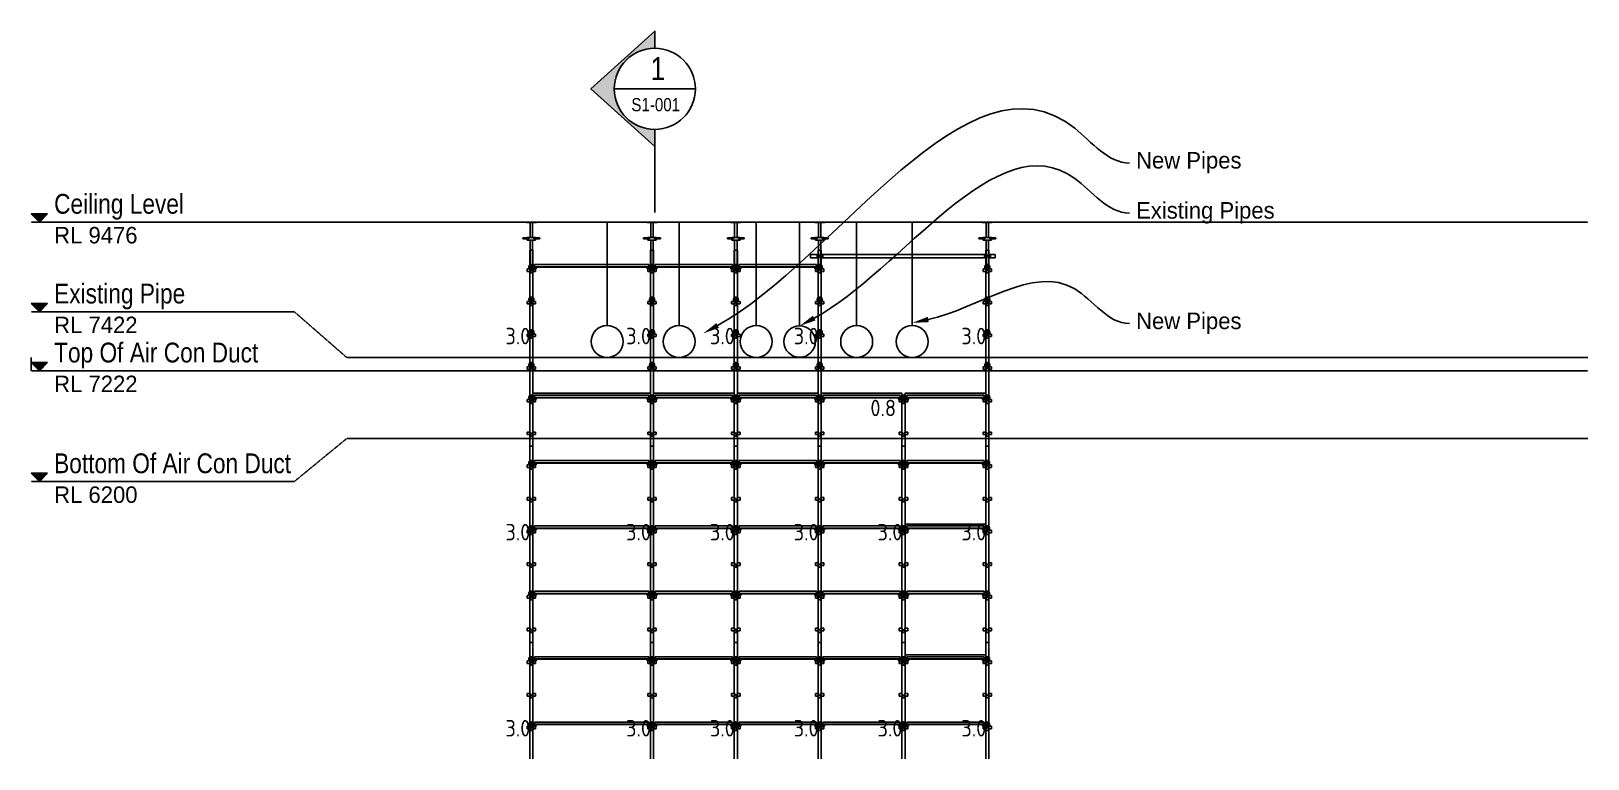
# Model space of a CAD drawing. Header units: millimetres. Extents: x 9116 to 195096, y -114281 to 55636.
# Drawn here: x 115479 to 139069, y -32309 to -21279 of the extents above; entities that cross this region are included whole.
import ezdxf
from ezdxf import colors
from ezdxf.entities.mleader import LeaderData, LeaderLine
from ezdxf.enums import TextEntityAlignment as Align
from ezdxf.math import Vec2, Vec3

# ---------------------------------------------------------------- set-up
doc = ezdxf.new("R2010")
doc.units = ezdxf.units.MM
doc.linetypes.add('KwikScaf_DASHED', pattern=[3.75, 2.5, -1.25])
doc.layers.get('0').update_dxf_attribs({"linetype": 'CONTINUOUS'})
for name, color, linetype in [('CHW F&R Lines', 7, 'CONTINUOUS'), ('Grid Lines', 252, 'CONTINUOUS'), ('New Pipes', 7, 'CONTINUOUS'), ('Scaffold', 7, 'CONTINUOUS')]:
    doc.layers.add(name, color=color, linetype=linetype)
doc.styles.add('ARCH', font='archd.shx', dxfattribs={"height": 250})
doc.styles.add('KwikScaf ISO', font='isocp.shx')

msp = doc.modelspace()

# ---------------------------------------------------------------- texts
at = {"layer": 'Grid Lines', "width": 600.841, "attachment_point": 1, "style": 'ARCH'}
for s, insert, char_height in [('\\pi247.54;{\\fArial Narrow|b0|i0|c0|p34;1}', (124616.6, -21672), 350), ('\\pi-42.554;{\\fArial Narrow|b0|i0|c0|p34;S1-001}', (124616.6, -22293.5), 200)]:
    msp.add_mtext(s, dxfattribs=dict(at, insert=insert, char_height=char_height))
at = {"layer": 'Grid Lines', "color": 252, "char_height": 250, "attachment_point": 1, "style": 'ARCH'}
for s, insert, width in [('{\\fArial Narrow|b0|i0|c0|p34;\\H1.2x;Ceiling Level}\\PRL 9476', (115826.9, -23746.5), 2442.342), ('{\\fArial Narrow|b0|i0|c0|p34;\\H1.2x;Existing Pipe}\\PRL 7422', (115826.9, -25106.5), 2442.342), ('{\\fArial Narrow|b0|i0|c0|p34;\\H1.2x;Top Of Air Con Duct}\\PRL 7222', (115826.9, -26000.5), 3671.031), ('{\\fArial Narrow|b0|i0|c0|p34;\\H1.2x;Bottom Of Air Con Duct\\Farchd|c0;\\H0.83333x;\\PRL 6200}', (115826.9, -27679.1), 3799.906)]:
    msp.add_mtext(s, dxfattribs=dict(at, insert=insert, width=width))
at = {"layer": 'Scaffold', "color": 7, "style": 'KwikScaf ISO'}
for p in [(122380.1, -25900.7), (124209.1, -25900.7), (125479.1, -25900.7), (126749.1, -25900.7), (129289.1, -25900.7), (122380.1, -28872.7), (124209.1, -28872.7), (125479.1, -28872.7), (126749.1, -28872.7), (128019.1, -28872.7), (129289.1, -28872.7), (122380.1, -31844.7), (124209.1, -31844.7), (125479.1, -31844.7), (126749.1, -31844.7), (128019.1, -31844.7), (129289.1, -31844.7)]:
    msp.add_text('  3.0  ', height=250, dxfattribs=at).set_placement(p, align=Align.MIDDLE_LEFT)
msp.add_text('  0.8  ', height=250, dxfattribs=at).set_placement((128871.8, -26990.4), align=Align.MIDDLE_RIGHT)

# ---------------------------------------------------------------- blocks, each defined once
blk = doc.blocks.new('Filled Arrow Section Half A')
h = blk.add_hatch(color=256)
edge = h.paths.add_edge_path()
edge.add_line((0, 875), (969, 0))
edge.add_line((969, 0), (0, -875))
edge.add_line((0, -875), (0, -615))
edge.add_arc((0, 0), 615, 270, 450)
edge.add_line((0, 615), (0, 875))
for q in [(0, 1875), (0, 615)]:
    blk.add_line((0, 875), q)
blk.add_lwpolyline([(0, 875), (969, 0), (0, -875), (0, -615)])
blk.add_circle((0, 0), 615)
blk.add_arc((0, 0), 615, 270, 90)
blk = doc.blocks.new('1.2m Transom')
at = {"color": 2, "extrusion": (0, 1, -1.83691e-16)}
for p, q in [((64253, 14659), (64273, 14659)), ((64253, 14584), (64253, 14659)), ((64273, 14659), (64270, 14634)), ((64270, 14634), (64278, 14634)), ((65450, 14672), (64278, 14672)), ((64278, 14672), (64278, 14639)), ((65450, 14639), (64278, 14639)), ((64278, 14639), (64278, 14634)), ((65450, 14634), (64278, 14634)), ((64303, 14634), (64303, 14609)), ((65425, 14634), (65425, 14609)), ((65450, 14639), (65450, 14672)), ((65450, 14634), (65450, 14639)), ((65459, 14634), (65450, 14634)), ((65455, 14659), (65459, 14634)), ((65475, 14659), (65455, 14659)), ((65475, 14584), (65475, 14659)), ((64263, 14584), (64253, 14584)), ((64267, 14609), (64263, 14584)), ((64303, 14609), (64267, 14609)), ((65425, 14609), (65462, 14609)), ((65462, 14609), (65465, 14584)), ((65465, 14584), (65475, 14584))]:
    blk.add_line(p, q, dxfattribs=at)
blk = doc.blocks.new('1.8m Transom')
at = {"color": 2, "extrusion": (0, 1, -1.83691e-16)}
for p, q in [((65710, 14584), (65710, 14659)), ((65710, 14659), (65730, 14659)), ((65730, 14659), (65726, 14634)), ((65726, 14634), (65735, 14634)), ((65735, 14672), (67465, 14672)), ((65735, 14639), (65735, 14672)), ((65735, 14639), (67465, 14639)), ((65735, 14634), (65735, 14639)), ((65735, 14634), (67465, 14634)), ((65760, 14634), (65760, 14609)), ((67440, 14634), (67440, 14609)), ((67465, 14639), (67465, 14672)), ((67465, 14634), (67465, 14639)), ((67473, 14634), (67465, 14634)), ((67470, 14659), (67473, 14634)), ((67490, 14659), (67470, 14659)), ((67490, 14584), (67490, 14659)), ((65720, 14584), (65710, 14584)), ((65723, 14609), (65720, 14584)), ((65760, 14609), (65723, 14609)), ((67440, 14609), (67476, 14609)), ((67476, 14609), (67480, 14584)), ((67480, 14584), (67490, 14584))]:
    blk.add_line(p, q, dxfattribs=at)
blk = doc.blocks.new('2D Jack Adjustable Screw')
at = {"color": 0, "extrusion": (1, -1.83691e-16, 2.30446e-16)}
for p, q in [((-265.5, 100), (-273.5, 100)), ((-273.5, 100), (-273.5, -52)), ((-265.5, 100), (-265.5, -52)), ((-265.5, 42.5), (-40, 42.5)), ((-265.5, 5.5), (-40, 5.5)), ((-40, 87.75), (-35, 87.75)), ((-40, 87.75), (-40, 24)), ((-40, 24), (-40, -39.75)), ((-35, 151.5), (-20, 151.5)), ((-35, 62.25), (-35, 151.5)), ((-35, 62.25), (-20, 62.25)), ((-20, 62.25), (-20, 151.5)), ((-20, 87.75), (0, 87.75)), ((0, 24), (0, 87.75)), ((0, 42.5), (454.5, 42.5)), ((0, -39.75), (0, 24)), ((0, 5.5), (454.5, 5.5)), ((454.5, 24), (454.5, 42.5)), ((454.5, 5.5), (454.5, 24)), ((-265.5, -52), (-273.5, -52)), ((-40, -39.75), (-35, -39.75)), ((-20, -14.25), (-35, -14.25)), ((-35, -103.5), (-35, -14.25)), ((-35, -103.5), (-20, -103.5)), ((-20, -103.5), (-20, -14.25)), ((-20, -39.75), (0, -39.75))]:
    blk.add_line(p, q, dxfattribs=at)
blk = doc.blocks.new('Half 90')
for p, q in [((-43, 15), (10, 15)), ((-43, 15), (-40, 10)), ((-43, 9), (-43, -9)), ((-29, 3), (-43, 9)), ((-42, 12), (13, 12)), ((-28, 5), (-40, 10)), ((-35, 6), (-35, 8)), ((-29, 3), (-29, -3)), ((-28, -5), (-28, 5)), ((37, 20), (10, 15)), ((13, 12), (36, 17)), ((22, 14), (18, -1)), ((36, 17), (45, 10)), ((47, 10), (43, 10)), ((-43, -9), (-29, -3)), ((-43, -15), (-40, -10)), ((-43, -15), (10, -15)), ((-42, -12), (13, -12)), ((-28, -5), (-40, -10)), ((-35, -8), (-35, -6)), ((37, -20), (10, -15)), ((13, -12), (36, -17)), ((18, -1), (22, -14)), ((36, -17), (45, -10)), ((47, -10), (43, -10))]:
    blk.add_line(p, q)
blk.add_lwpolyline([(35, -12), (46, -6), (46, 6), (35, 12), (24, 6), (24, -6)], close=True)
for points in [[(37, 20), (45, 15), (47, 10)], [(37, -20), (45, -15), (47, -10)]]:
    blk.add_lwpolyline(points)
for radius in [12.5, 5]:
    blk.add_circle((35, 0), radius)
blk = doc.blocks.new('0.8m Standard')
at = {"color": 180, "extrusion": (-1, 6.12323e-17, 0)}
for p, q in [((-36, 712), (-40, 712)), ((-40, 672), (-40, 712)), ((2, 712), (-36, 712)), ((0, 712), (0, 721)), ((2, 672), (2, 712)), ((6, 712), (2, 712)), ((6, 712), (6, 672)), ((42, 672), (42, 712)), ((46, 712), (42, 712)), ((84, 712), (46, 712)), ((46, 672), (46, 712)), ((48, 712), (48, 721)), ((88, 712), (84, 712)), ((88, 672), (88, 712)), ((-40, 672), (-36, 672)), ((-36, 672), (2, 672)), ((0, 217), (0, 672)), ((2, 672), (6, 672)), ((8, 647), (8, 687)), ((18, 687), (8, 687)), ((8, 647), (18, 647)), ((30, 687), (18, 687)), ((18, 647), (30, 647)), ((40, 687), (30, 687)), ((30, 647), (40, 647)), ((40, 647), (40, 687)), ((42, 672), (46, 672)), ((46, 672), (84, 672)), ((48, 217), (48, 672)), ((84, 672), (88, 672)), ((-40, 177), (-40, 217)), ((-36, 217), (-40, 217)), ((-40, 177), (-36, 177)), ((2, 217), (-36, 217)), ((-36, 177), (2, 177)), ((0, 0), (0, 177)), ((48, 0), (0, 0)), ((2, 177), (2, 217)), ((6, 217), (2, 217)), ((2, 177), (6, 177)), ((6, 217), (6, 177)), ((8, 152), (8, 192)), ((18, 192), (8, 192)), ((8, 152), (18, 152)), ((30, 192), (18, 192)), ((18, 152), (30, 152)), ((40, 192), (30, 192)), ((30, 152), (40, 152)), ((40, 152), (40, 192)), ((42, 177), (42, 217)), ((46, 217), (42, 217)), ((42, 177), (46, 177)), ((46, 177), (46, 217)), ((84, 217), (46, 217)), ((46, 177), (84, 177)), ((48, 0), (48, 177)), ((88, 217), (84, 217)), ((84, 177), (88, 177)), ((88, 177), (88, 217))]:
    blk.add_line(p, q, dxfattribs=at)
at = {"color": 180}
blk.add_line((0, 721), (48, 721), dxfattribs=at)

# ---------------------------------------------------------------- hatches: boundary and pattern name
at = {"layer": 'Grid Lines'}
for points in [[(115603.6, -24172.7), (115728.6, -24047.7), (115478.6, -24047.7)], [(115603.6, -25532.7), (115728.6, -25407.7), (115478.6, -25407.7)], [(115603.6, -26426.7), (115728.6, -26301.7), (115478.6, -26301.7)], [(115603.6, -28105.2), (115728.6, -27980.2), (115478.6, -27980.2)]]:
    msp.add_hatch(color=252, dxfattribs=at).paths.add_polyline_path(points)

# ---------------------------------------------------------------- linework, layer by layer
at = {"layer": 'CHW F&R Lines', "color": 45}
for p, q in [((126466.7, -25741.8), (126466.7, -24172.7)), ((127124.3, -25741.8), (127124.3, -24172.7))]:
    msp.add_line(p, q, dxfattribs=at)
for centre, radius in [((126466.7, -25984.2), 242.4), ((127124.3, -25984.2), 237.7)]:
    msp.add_circle(centre, radius, dxfattribs=at)
at = {"layer": 'Grid Lines'}
for p, q in [((124314.2, -22154.2), (125544.2, -22154.2)), ((115478.6, -26426.7), (115478.6, -26226.7))]:
    msp.add_line(p, q, dxfattribs=at)
at = {"layer": 'Grid Lines', "color": 252}
for p, q in [((115478.6, -24047.7), (115728.6, -24047.7)), ((115478.6, -24047.7), (115603.6, -24172.7)), ((115603.6, -24172.7), (115728.6, -24047.7)), ((115478.6, -25407.7), (115728.6, -25407.7)), ((115478.6, -25407.7), (115603.6, -25532.7)), ((115603.6, -25532.7), (115728.6, -25407.7)), ((115478.6, -26301.7), (115728.6, -26301.7)), ((115478.6, -26301.7), (115603.6, -26426.7)), ((115603.6, -26426.7), (115728.6, -26301.7)), ((115478.6, -27980.2), (115728.6, -27980.2)), ((115478.6, -27980.2), (115603.6, -28105.2)), ((115603.6, -28105.2), (115728.6, -27980.2))]:
    msp.add_line(p, q, dxfattribs=at)
at = {"layer": 'Grid Lines', "color": 252, "linetype": 'KwikScaf_DASHED'}
for p, q in [((115478.6, -24172.7), (139068.9, -24172.7)), ((115478.6, -25532.7), (119466.8, -25532.7)), ((120262.5, -26226.7), (119466.8, -25532.7)), ((120262.5, -26226.7), (139068.9, -26226.7)), ((115478.6, -26426.7), (139068.9, -26426.7)), ((119466.8, -28105.2), (120262.5, -27452.4)), ((120262.5, -27452.4), (139068.9, -27452.4)), ((115478.6, -28105.2), (119466.8, -28105.2))]:
    msp.add_line(p, q, dxfattribs=at)
at = {"layer": 'New Pipes', "color": 4}
for p, q in [((124206.6, -25741.8), (124206.6, -24172.7)), ((125297.8, -25741.8), (125297.8, -24172.7))]:
    msp.add_line(p, q, dxfattribs=at)
at = {"layer": 'New Pipes', "color": 40}
for p, q in [((127988.5, -25741.8), (127988.5, -24172.7)), ((128829.8, -25741.8), (128829.8, -24172.7))]:
    msp.add_line(p, q, dxfattribs=at)
at = {"layer": 'New Pipes', "color": 4}
for centre in [(124206.6, -25984.2), (125297.8, -25984.2)]:
    msp.add_circle(centre, 242.4, dxfattribs=at)
at = {"layer": 'New Pipes', "color": 40}
for centre in [(127988.5, -25984.2), (128829.8, -25984.2)]:
    msp.add_circle(centre, 242.4, dxfattribs=at)
at = {"layer": 'Scaffold', "color": 5, "extrusion": (-1, 6.12323e-17, 0)}
for p, q in [((123035.1, -24599.7), (123083.1, -24599.7)), ((123035.1, -24879.7), (123035.1, -24599.7)), ((123083.1, -24879.7), (123083.1, -24599.7)), ((124864.1, -24599.7), (124912.1, -24599.7)), ((124864.1, -24879.7), (124864.1, -24599.7)), ((124912.1, -24879.7), (124912.1, -24599.7)), ((126134.1, -24599.7), (126182.1, -24599.7)), ((126134.1, -24879.7), (126134.1, -24599.7)), ((126182.1, -24879.7), (126182.1, -24599.7)), ((127404.1, -24599.7), (127452.1, -24599.7)), ((127404.1, -24879.7), (127404.1, -24599.7)), ((127452.1, -24879.7), (127452.1, -24599.7)), ((129944.1, -24599.7), (129992.1, -24599.7)), ((129944.1, -24879.7), (129944.1, -24599.7)), ((129992.1, -24879.7), (129992.1, -24599.7)), ((122999.6, -24879.7), (122995.1, -24879.7)), ((122995.1, -24919.7), (122995.1, -24879.7)), ((122995.1, -24919.7), (122999.6, -24919.7)), ((123037.2, -24879.7), (122999.6, -24879.7)), ((122999.6, -24919.7), (123037.2, -24919.7)), ((123035.1, -25374.7), (123035.1, -24919.7)), ((123037.2, -24919.7), (123037.2, -24879.7)), ((123040.9, -24879.7), (123037.2, -24879.7)), ((123037.2, -24919.7), (123040.9, -24919.7)), ((123040.9, -24879.7), (123040.9, -24919.7)), ((123053.3, -24904.7), (123043.4, -24904.7)), ((123043.4, -24944.7), (123043.4, -24904.7)), ((123043.4, -24944.7), (123053.3, -24944.7)), ((123064.9, -24904.7), (123053.3, -24904.7)), ((123053.3, -24944.7), (123064.9, -24944.7)), ((123074.8, -24904.7), (123064.9, -24904.7)), ((123064.9, -24944.7), (123074.8, -24944.7)), ((123074.8, -24944.7), (123074.8, -24904.7)), ((123077.2, -24919.7), (123077.2, -24879.7)), ((123081, -24879.7), (123077.2, -24879.7)), ((123077.2, -24919.7), (123081, -24919.7)), ((123118.6, -24879.7), (123081, -24879.7)), ((123081, -24919.7), (123081, -24879.7)), ((123081, -24919.7), (123118.6, -24919.7)), ((123083.1, -25374.7), (123083.1, -24919.7)), ((123123.1, -24879.7), (123118.6, -24879.7)), ((123118.6, -24919.7), (123123.1, -24919.7)), ((123123.1, -24919.7), (123123.1, -24879.7)), ((124828.6, -24879.7), (124824.1, -24879.7)), ((124824.1, -24919.7), (124824.1, -24879.7)), ((124824.1, -24919.7), (124828.6, -24919.7)), ((124866.2, -24879.7), (124828.6, -24879.7)), ((124828.6, -24919.7), (124866.2, -24919.7)), ((124864.1, -25374.7), (124864.1, -24919.7)), ((124866.2, -24919.7), (124866.2, -24879.7)), ((124869.9, -24879.7), (124866.2, -24879.7)), ((124866.2, -24919.7), (124869.9, -24919.7)), ((124869.9, -24879.7), (124869.9, -24919.7)), ((124882.3, -24904.7), (124872.4, -24904.7)), ((124872.4, -24944.7), (124872.4, -24904.7)), ((124872.4, -24944.7), (124882.3, -24944.7)), ((124893.9, -24904.7), (124882.3, -24904.7)), ((124882.3, -24944.7), (124893.9, -24944.7)), ((124903.8, -24904.7), (124893.9, -24904.7)), ((124893.9, -24944.7), (124903.8, -24944.7)), ((124903.8, -24944.7), (124903.8, -24904.7)), ((124906.2, -24919.7), (124906.2, -24879.7)), ((124910, -24879.7), (124906.2, -24879.7)), ((124906.2, -24919.7), (124910, -24919.7)), ((124947.6, -24879.7), (124910, -24879.7)), ((124910, -24919.7), (124910, -24879.7)), ((124910, -24919.7), (124947.6, -24919.7)), ((124912.1, -25374.7), (124912.1, -24919.7)), ((124952.1, -24879.7), (124947.6, -24879.7)), ((124947.6, -24919.7), (124952.1, -24919.7)), ((124952.1, -24919.7), (124952.1, -24879.7)), ((126098.6, -24879.7), (126094.1, -24879.7)), ((126094.1, -24919.7), (126094.1, -24879.7)), ((126094.1, -24919.7), (126098.6, -24919.7)), ((126136.2, -24879.7), (126098.6, -24879.7)), ((126098.6, -24919.7), (126136.2, -24919.7)), ((126134.1, -25374.7), (126134.1, -24919.7)), ((126136.2, -24919.7), (126136.2, -24879.7)), ((126139.9, -24879.7), (126136.2, -24879.7)), ((126136.2, -24919.7), (126139.9, -24919.7)), ((126139.9, -24879.7), (126139.9, -24919.7)), ((126152.3, -24904.7), (126142.4, -24904.7)), ((126142.4, -24944.7), (126142.4, -24904.7)), ((126142.4, -24944.7), (126152.3, -24944.7)), ((126163.9, -24904.7), (126152.3, -24904.7)), ((126152.3, -24944.7), (126163.9, -24944.7)), ((126173.8, -24904.7), (126163.9, -24904.7)), ((126163.9, -24944.7), (126173.8, -24944.7)), ((126173.8, -24944.7), (126173.8, -24904.7)), ((126176.2, -24919.7), (126176.2, -24879.7)), ((126180, -24879.7), (126176.2, -24879.7)), ((126176.2, -24919.7), (126180, -24919.7)), ((126217.6, -24879.7), (126180, -24879.7)), ((126180, -24919.7), (126180, -24879.7)), ((126180, -24919.7), (126217.6, -24919.7)), ((126182.1, -25374.7), (126182.1, -24919.7)), ((126222.1, -24879.7), (126217.6, -24879.7)), ((126217.6, -24919.7), (126222.1, -24919.7)), ((126222.1, -24919.7), (126222.1, -24879.7)), ((127368.6, -24879.7), (127364.1, -24879.7)), ((127364.1, -24919.7), (127364.1, -24879.7)), ((127364.1, -24919.7), (127368.6, -24919.7)), ((127406.2, -24879.7), (127368.6, -24879.7)), ((127368.6, -24919.7), (127406.2, -24919.7)), ((127404.1, -25374.7), (127404.1, -24919.7)), ((127406.2, -24919.7), (127406.2, -24879.7)), ((127409.9, -24879.7), (127406.2, -24879.7)), ((127406.2, -24919.7), (127409.9, -24919.7)), ((127409.9, -24879.7), (127409.9, -24919.7)), ((127422.3, -24904.7), (127412.4, -24904.7)), ((127412.4, -24944.7), (127412.4, -24904.7)), ((127412.4, -24944.7), (127422.3, -24944.7)), ((127433.9, -24904.7), (127422.3, -24904.7)), ((127422.3, -24944.7), (127433.9, -24944.7)), ((127443.8, -24904.7), (127433.9, -24904.7)), ((127433.9, -24944.7), (127443.8, -24944.7)), ((127443.8, -24944.7), (127443.8, -24904.7)), ((127446.2, -24919.7), (127446.2, -24879.7)), ((127450, -24879.7), (127446.2, -24879.7)), ((127446.2, -24919.7), (127450, -24919.7)), ((127487.6, -24879.7), (127450, -24879.7)), ((127450, -24919.7), (127450, -24879.7)), ((127450, -24919.7), (127487.6, -24919.7)), ((127452.1, -25374.7), (127452.1, -24919.7)), ((127492.1, -24879.7), (127487.6, -24879.7)), ((127487.6, -24919.7), (127492.1, -24919.7)), ((127492.1, -24919.7), (127492.1, -24879.7)), ((129908.6, -24879.7), (129904.1, -24879.7)), ((129904.1, -24919.7), (129904.1, -24879.7)), ((129904.1, -24919.7), (129908.6, -24919.7)), ((129946.2, -24879.7), (129908.6, -24879.7)), ((129908.6, -24919.7), (129946.2, -24919.7)), ((129944.1, -25374.7), (129944.1, -24919.7)), ((129946.2, -24919.7), (129946.2, -24879.7)), ((129949.9, -24879.7), (129946.2, -24879.7)), ((129946.2, -24919.7), (129949.9, -24919.7)), ((129949.9, -24879.7), (129949.9, -24919.7)), ((129962.3, -24904.7), (129952.4, -24904.7)), ((129952.4, -24944.7), (129952.4, -24904.7)), ((129952.4, -24944.7), (129962.3, -24944.7)), ((129973.9, -24904.7), (129962.3, -24904.7)), ((129962.3, -24944.7), (129973.9, -24944.7)), ((129983.8, -24904.7), (129973.9, -24904.7)), ((129973.9, -24944.7), (129983.8, -24944.7)), ((129983.8, -24944.7), (129983.8, -24904.7)), ((129986.2, -24919.7), (129986.2, -24879.7)), ((129990, -24879.7), (129986.2, -24879.7)), ((129986.2, -24919.7), (129990, -24919.7)), ((130027.6, -24879.7), (129990, -24879.7)), ((129990, -24919.7), (129990, -24879.7)), ((129990, -24919.7), (130027.6, -24919.7)), ((129992.1, -25374.7), (129992.1, -24919.7)), ((130032.1, -24879.7), (130027.6, -24879.7)), ((130027.6, -24919.7), (130032.1, -24919.7)), ((130032.1, -24919.7), (130032.1, -24879.7)), ((122999.6, -25374.7), (122995.1, -25374.7)), ((122995.1, -25414.7), (122995.1, -25374.7)), ((122995.1, -25414.7), (122999.6, -25414.7)), ((123037.2, -25374.7), (122999.6, -25374.7)), ((122999.6, -25414.7), (123037.2, -25414.7)), ((123035.1, -25869.7), (123035.1, -25414.7)), ((123037.2, -25414.7), (123037.2, -25374.7)), ((123040.9, -25374.7), (123037.2, -25374.7)), ((123037.2, -25414.7), (123040.9, -25414.7)), ((123040.9, -25374.7), (123040.9, -25414.7)), ((123043.4, -25439.7), (123043.4, -25399.7)), ((123053.3, -25399.7), (123043.4, -25399.7)), ((123043.4, -25439.7), (123053.3, -25439.7)), ((123064.9, -25399.7), (123053.3, -25399.7)), ((123053.3, -25439.7), (123064.9, -25439.7)), ((123074.8, -25399.7), (123064.9, -25399.7)), ((123064.9, -25439.7), (123074.8, -25439.7)), ((123074.8, -25439.7), (123074.8, -25399.7)), ((123077.2, -25414.7), (123077.2, -25374.7)), ((123081, -25374.7), (123077.2, -25374.7)), ((123077.2, -25414.7), (123081, -25414.7)), ((123118.6, -25374.7), (123081, -25374.7)), ((123081, -25414.7), (123081, -25374.7)), ((123081, -25414.7), (123118.6, -25414.7)), ((123083.1, -25869.7), (123083.1, -25414.7)), ((123123.1, -25374.7), (123118.6, -25374.7)), ((123118.6, -25414.7), (123123.1, -25414.7)), ((123123.1, -25414.7), (123123.1, -25374.7)), ((124828.6, -25374.7), (124824.1, -25374.7)), ((124824.1, -25414.7), (124824.1, -25374.7)), ((124824.1, -25414.7), (124828.6, -25414.7)), ((124866.2, -25374.7), (124828.6, -25374.7)), ((124828.6, -25414.7), (124866.2, -25414.7)), ((124864.1, -25869.7), (124864.1, -25414.7)), ((124866.2, -25414.7), (124866.2, -25374.7)), ((124869.9, -25374.7), (124866.2, -25374.7)), ((124866.2, -25414.7), (124869.9, -25414.7)), ((124869.9, -25374.7), (124869.9, -25414.7)), ((124872.4, -25439.7), (124872.4, -25399.7)), ((124882.3, -25399.7), (124872.4, -25399.7)), ((124872.4, -25439.7), (124882.3, -25439.7)), ((124893.9, -25399.7), (124882.3, -25399.7)), ((124882.3, -25439.7), (124893.9, -25439.7)), ((124903.8, -25399.7), (124893.9, -25399.7)), ((124893.9, -25439.7), (124903.8, -25439.7)), ((124903.8, -25439.7), (124903.8, -25399.7)), ((124906.2, -25414.7), (124906.2, -25374.7)), ((124910, -25374.7), (124906.2, -25374.7)), ((124906.2, -25414.7), (124910, -25414.7)), ((124947.6, -25374.7), (124910, -25374.7)), ((124910, -25414.7), (124910, -25374.7)), ((124910, -25414.7), (124947.6, -25414.7)), ((124912.1, -25869.7), (124912.1, -25414.7)), ((124952.1, -25374.7), (124947.6, -25374.7)), ((124947.6, -25414.7), (124952.1, -25414.7)), ((124952.1, -25414.7), (124952.1, -25374.7)), ((126098.6, -25374.7), (126094.1, -25374.7)), ((126094.1, -25414.7), (126094.1, -25374.7)), ((126094.1, -25414.7), (126098.6, -25414.7)), ((126136.2, -25374.7), (126098.6, -25374.7)), ((126098.6, -25414.7), (126136.2, -25414.7)), ((126134.1, -25869.7), (126134.1, -25414.7)), ((126136.2, -25414.7), (126136.2, -25374.7)), ((126139.9, -25374.7), (126136.2, -25374.7)), ((126136.2, -25414.7), (126139.9, -25414.7)), ((126139.9, -25374.7), (126139.9, -25414.7)), ((126142.4, -25439.7), (126142.4, -25399.7)), ((126152.3, -25399.7), (126142.4, -25399.7)), ((126142.4, -25439.7), (126152.3, -25439.7)), ((126163.9, -25399.7), (126152.3, -25399.7)), ((126152.3, -25439.7), (126163.9, -25439.7)), ((126173.8, -25399.7), (126163.9, -25399.7)), ((126163.9, -25439.7), (126173.8, -25439.7)), ((126173.8, -25439.7), (126173.8, -25399.7)), ((126176.2, -25414.7), (126176.2, -25374.7)), ((126180, -25374.7), (126176.2, -25374.7)), ((126176.2, -25414.7), (126180, -25414.7)), ((126217.6, -25374.7), (126180, -25374.7)), ((126180, -25414.7), (126180, -25374.7)), ((126180, -25414.7), (126217.6, -25414.7)), ((126182.1, -25869.7), (126182.1, -25414.7)), ((126222.1, -25374.7), (126217.6, -25374.7)), ((126217.6, -25414.7), (126222.1, -25414.7)), ((126222.1, -25414.7), (126222.1, -25374.7)), ((127368.6, -25374.7), (127364.1, -25374.7)), ((127364.1, -25414.7), (127364.1, -25374.7)), ((127364.1, -25414.7), (127368.6, -25414.7)), ((127406.2, -25374.7), (127368.6, -25374.7)), ((127368.6, -25414.7), (127406.2, -25414.7)), ((127404.1, -25869.7), (127404.1, -25414.7)), ((127406.2, -25414.7), (127406.2, -25374.7)), ((127409.9, -25374.7), (127406.2, -25374.7)), ((127406.2, -25414.7), (127409.9, -25414.7)), ((127409.9, -25374.7), (127409.9, -25414.7)), ((127412.4, -25439.7), (127412.4, -25399.7)), ((127422.3, -25399.7), (127412.4, -25399.7)), ((127412.4, -25439.7), (127422.3, -25439.7)), ((127433.9, -25399.7), (127422.3, -25399.7)), ((127422.3, -25439.7), (127433.9, -25439.7)), ((127443.8, -25399.7), (127433.9, -25399.7)), ((127433.9, -25439.7), (127443.8, -25439.7)), ((127443.8, -25439.7), (127443.8, -25399.7)), ((127446.2, -25414.7), (127446.2, -25374.7)), ((127450, -25374.7), (127446.2, -25374.7)), ((127446.2, -25414.7), (127450, -25414.7)), ((127487.6, -25374.7), (127450, -25374.7)), ((127450, -25414.7), (127450, -25374.7)), ((127450, -25414.7), (127487.6, -25414.7)), ((127452.1, -25869.7), (127452.1, -25414.7)), ((127492.1, -25374.7), (127487.6, -25374.7)), ((127487.6, -25414.7), (127492.1, -25414.7)), ((127492.1, -25414.7), (127492.1, -25374.7)), ((129908.6, -25374.7), (129904.1, -25374.7)), ((129904.1, -25414.7), (129904.1, -25374.7)), ((129904.1, -25414.7), (129908.6, -25414.7)), ((129946.2, -25374.7), (129908.6, -25374.7)), ((129908.6, -25414.7), (129946.2, -25414.7)), ((129944.1, -25869.7), (129944.1, -25414.7)), ((129946.2, -25414.7), (129946.2, -25374.7)), ((129949.9, -25374.7), (129946.2, -25374.7)), ((129946.2, -25414.7), (129949.9, -25414.7)), ((129949.9, -25374.7), (129949.9, -25414.7)), ((129952.4, -25439.7), (129952.4, -25399.7)), ((129962.3, -25399.7), (129952.4, -25399.7)), ((129952.4, -25439.7), (129962.3, -25439.7)), ((129973.9, -25399.7), (129962.3, -25399.7)), ((129962.3, -25439.7), (129973.9, -25439.7)), ((129983.8, -25399.7), (129973.9, -25399.7)), ((129973.9, -25439.7), (129983.8, -25439.7)), ((129983.8, -25439.7), (129983.8, -25399.7)), ((129986.2, -25414.7), (129986.2, -25374.7)), ((129990, -25374.7), (129986.2, -25374.7)), ((129986.2, -25414.7), (129990, -25414.7)), ((130027.6, -25374.7), (129990, -25374.7)), ((129990, -25414.7), (129990, -25374.7)), ((129990, -25414.7), (130027.6, -25414.7)), ((129992.1, -25869.7), (129992.1, -25414.7)), ((130032.1, -25374.7), (130027.6, -25374.7)), ((130027.6, -25414.7), (130032.1, -25414.7)), ((130032.1, -25414.7), (130032.1, -25374.7)), ((122999.6, -25869.7), (122995.1, -25869.7)), ((122995.1, -25909.7), (122995.1, -25869.7)), ((122995.1, -25909.7), (122999.6, -25909.7)), ((123037.2, -25869.7), (122999.6, -25869.7)), ((122999.6, -25909.7), (123037.2, -25909.7)), ((123035.1, -26364.7), (123035.1, -25909.7)), ((123037.2, -25909.7), (123037.2, -25869.7)), ((123040.9, -25869.7), (123037.2, -25869.7)), ((123037.2, -25909.7), (123040.9, -25909.7)), ((123040.9, -25869.7), (123040.9, -25909.7)), ((123043.4, -25934.7), (123043.4, -25894.7)), ((123053.3, -25894.7), (123043.4, -25894.7)), ((123043.4, -25934.7), (123053.3, -25934.7)), ((123064.9, -25894.7), (123053.3, -25894.7)), ((123053.3, -25934.7), (123064.9, -25934.7)), ((123074.8, -25894.7), (123064.9, -25894.7)), ((123064.9, -25934.7), (123074.8, -25934.7)), ((123074.8, -25934.7), (123074.8, -25894.7)), ((123077.2, -25909.7), (123077.2, -25869.7)), ((123081, -25869.7), (123077.2, -25869.7)), ((123077.2, -25909.7), (123081, -25909.7)), ((123118.6, -25869.7), (123081, -25869.7)), ((123081, -25909.7), (123081, -25869.7)), ((123081, -25909.7), (123118.6, -25909.7)), ((123083.1, -26364.7), (123083.1, -25909.7)), ((123123.1, -25869.7), (123118.6, -25869.7)), ((123118.6, -25909.7), (123123.1, -25909.7)), ((123123.1, -25909.7), (123123.1, -25869.7)), ((124828.6, -25869.7), (124824.1, -25869.7)), ((124824.1, -25909.7), (124824.1, -25869.7)), ((124824.1, -25909.7), (124828.6, -25909.7)), ((124866.2, -25869.7), (124828.6, -25869.7)), ((124828.6, -25909.7), (124866.2, -25909.7)), ((124864.1, -26364.7), (124864.1, -25909.7)), ((124866.2, -25909.7), (124866.2, -25869.7)), ((124869.9, -25869.7), (124866.2, -25869.7)), ((124866.2, -25909.7), (124869.9, -25909.7)), ((124869.9, -25869.7), (124869.9, -25909.7)), ((124872.4, -25934.7), (124872.4, -25894.7)), ((124882.3, -25894.7), (124872.4, -25894.7)), ((124872.4, -25934.7), (124882.3, -25934.7)), ((124893.9, -25894.7), (124882.3, -25894.7)), ((124882.3, -25934.7), (124893.9, -25934.7)), ((124903.8, -25894.7), (124893.9, -25894.7)), ((124893.9, -25934.7), (124903.8, -25934.7)), ((124903.8, -25934.7), (124903.8, -25894.7)), ((124906.2, -25909.7), (124906.2, -25869.7)), ((124910, -25869.7), (124906.2, -25869.7)), ((124906.2, -25909.7), (124910, -25909.7)), ((124947.6, -25869.7), (124910, -25869.7)), ((124910, -25909.7), (124910, -25869.7)), ((124910, -25909.7), (124947.6, -25909.7)), ((124912.1, -26364.7), (124912.1, -25909.7)), ((124952.1, -25869.7), (124947.6, -25869.7)), ((124947.6, -25909.7), (124952.1, -25909.7)), ((124952.1, -25909.7), (124952.1, -25869.7)), ((126098.6, -25869.7), (126094.1, -25869.7)), ((126094.1, -25909.7), (126094.1, -25869.7)), ((126094.1, -25909.7), (126098.6, -25909.7)), ((126136.2, -25869.7), (126098.6, -25869.7)), ((126098.6, -25909.7), (126136.2, -25909.7)), ((126134.1, -26364.7), (126134.1, -25909.7)), ((126136.2, -25909.7), (126136.2, -25869.7)), ((126139.9, -25869.7), (126136.2, -25869.7)), ((126136.2, -25909.7), (126139.9, -25909.7)), ((126139.9, -25869.7), (126139.9, -25909.7)), ((126142.4, -25934.7), (126142.4, -25894.7)), ((126152.3, -25894.7), (126142.4, -25894.7)), ((126142.4, -25934.7), (126152.3, -25934.7)), ((126163.9, -25894.7), (126152.3, -25894.7)), ((126152.3, -25934.7), (126163.9, -25934.7)), ((126173.8, -25894.7), (126163.9, -25894.7)), ((126163.9, -25934.7), (126173.8, -25934.7)), ((126173.8, -25934.7), (126173.8, -25894.7)), ((126176.2, -25909.7), (126176.2, -25869.7)), ((126180, -25869.7), (126176.2, -25869.7)), ((126176.2, -25909.7), (126180, -25909.7)), ((126217.6, -25869.7), (126180, -25869.7)), ((126180, -25909.7), (126180, -25869.7)), ((126180, -25909.7), (126217.6, -25909.7)), ((126182.1, -26364.7), (126182.1, -25909.7)), ((126222.1, -25869.7), (126217.6, -25869.7)), ((126217.6, -25909.7), (126222.1, -25909.7)), ((126222.1, -25909.7), (126222.1, -25869.7)), ((127368.6, -25869.7), (127364.1, -25869.7)), ((127364.1, -25909.7), (127364.1, -25869.7)), ((127364.1, -25909.7), (127368.6, -25909.7)), ((127406.2, -25869.7), (127368.6, -25869.7)), ((127368.6, -25909.7), (127406.2, -25909.7)), ((127404.1, -26364.7), (127404.1, -25909.7)), ((127406.2, -25909.7), (127406.2, -25869.7)), ((127409.9, -25869.7), (127406.2, -25869.7)), ((127406.2, -25909.7), (127409.9, -25909.7)), ((127409.9, -25869.7), (127409.9, -25909.7)), ((127412.4, -25934.7), (127412.4, -25894.7)), ((127422.3, -25894.7), (127412.4, -25894.7)), ((127412.4, -25934.7), (127422.3, -25934.7)), ((127433.9, -25894.7), (127422.3, -25894.7)), ((127422.3, -25934.7), (127433.9, -25934.7)), ((127443.8, -25894.7), (127433.9, -25894.7)), ((127433.9, -25934.7), (127443.8, -25934.7)), ((127443.8, -25934.7), (127443.8, -25894.7)), ((127446.2, -25909.7), (127446.2, -25869.7)), ((127450, -25869.7), (127446.2, -25869.7)), ((127446.2, -25909.7), (127450, -25909.7)), ((127487.6, -25869.7), (127450, -25869.7)), ((127450, -25909.7), (127450, -25869.7)), ((127450, -25909.7), (127487.6, -25909.7)), ((127452.1, -26364.7), (127452.1, -25909.7)), ((127492.1, -25869.7), (127487.6, -25869.7)), ((127487.6, -25909.7), (127492.1, -25909.7)), ((127492.1, -25909.7), (127492.1, -25869.7)), ((129908.6, -25869.7), (129904.1, -25869.7)), ((129904.1, -25909.7), (129904.1, -25869.7)), ((129904.1, -25909.7), (129908.6, -25909.7)), ((129946.2, -25869.7), (129908.6, -25869.7)), ((129908.6, -25909.7), (129946.2, -25909.7)), ((129944.1, -26364.7), (129944.1, -25909.7)), ((129946.2, -25909.7), (129946.2, -25869.7)), ((129949.9, -25869.7), (129946.2, -25869.7)), ((129946.2, -25909.7), (129949.9, -25909.7)), ((129949.9, -25869.7), (129949.9, -25909.7)), ((129952.4, -25934.7), (129952.4, -25894.7)), ((129962.3, -25894.7), (129952.4, -25894.7)), ((129952.4, -25934.7), (129962.3, -25934.7)), ((129973.9, -25894.7), (129962.3, -25894.7)), ((129962.3, -25934.7), (129973.9, -25934.7)), ((129983.8, -25894.7), (129973.9, -25894.7)), ((129973.9, -25934.7), (129983.8, -25934.7)), ((129983.8, -25934.7), (129983.8, -25894.7)), ((129986.2, -25909.7), (129986.2, -25869.7)), ((129990, -25869.7), (129986.2, -25869.7)), ((129986.2, -25909.7), (129990, -25909.7)), ((130027.6, -25869.7), (129990, -25869.7)), ((129990, -25909.7), (129990, -25869.7)), ((129990, -25909.7), (130027.6, -25909.7)), ((129992.1, -26364.7), (129992.1, -25909.7)), ((130032.1, -25869.7), (130027.6, -25869.7)), ((130027.6, -25909.7), (130032.1, -25909.7)), ((130032.1, -25909.7), (130032.1, -25869.7)), ((122999.6, -26364.7), (122995.1, -26364.7)), ((122995.1, -26404.7), (122995.1, -26364.7)), ((122995.1, -26404.7), (122999.6, -26404.7)), ((123037.2, -26364.7), (122999.6, -26364.7)), ((122999.6, -26404.7), (123037.2, -26404.7)), ((123035.1, -26859.7), (123035.1, -26404.7)), ((123037.2, -26404.7), (123037.2, -26364.7)), ((123040.9, -26364.7), (123037.2, -26364.7)), ((123037.2, -26404.7), (123040.9, -26404.7)), ((123040.9, -26364.7), (123040.9, -26404.7)), ((123043.4, -26429.7), (123043.4, -26389.7)), ((123053.3, -26389.7), (123043.4, -26389.7)), ((123064.9, -26389.7), (123053.3, -26389.7)), ((123074.8, -26389.7), (123064.9, -26389.7)), ((123074.8, -26429.7), (123074.8, -26389.7)), ((123077.2, -26404.7), (123077.2, -26364.7)), ((123081, -26364.7), (123077.2, -26364.7)), ((123077.2, -26404.7), (123081, -26404.7)), ((123118.6, -26364.7), (123081, -26364.7)), ((123081, -26404.7), (123081, -26364.7)), ((123081, -26404.7), (123118.6, -26404.7)), ((123083.1, -26859.7), (123083.1, -26404.7)), ((123123.1, -26364.7), (123118.6, -26364.7)), ((123118.6, -26404.7), (123123.1, -26404.7)), ((123123.1, -26404.7), (123123.1, -26364.7)), ((124828.6, -26364.7), (124824.1, -26364.7)), ((124824.1, -26404.7), (124824.1, -26364.7)), ((124824.1, -26404.7), (124828.6, -26404.7)), ((124866.2, -26364.7), (124828.6, -26364.7)), ((124828.6, -26404.7), (124866.2, -26404.7)), ((124864.1, -26859.7), (124864.1, -26404.7)), ((124866.2, -26404.7), (124866.2, -26364.7)), ((124869.9, -26364.7), (124866.2, -26364.7)), ((124866.2, -26404.7), (124869.9, -26404.7)), ((124869.9, -26364.7), (124869.9, -26404.7)), ((124872.4, -26429.7), (124872.4, -26389.7)), ((124882.3, -26389.7), (124872.4, -26389.7)), ((124893.9, -26389.7), (124882.3, -26389.7)), ((124903.8, -26389.7), (124893.9, -26389.7)), ((124903.8, -26429.7), (124903.8, -26389.7)), ((124906.2, -26404.7), (124906.2, -26364.7)), ((124910, -26364.7), (124906.2, -26364.7)), ((124906.2, -26404.7), (124910, -26404.7)), ((124947.6, -26364.7), (124910, -26364.7)), ((124910, -26404.7), (124910, -26364.7)), ((124910, -26404.7), (124947.6, -26404.7)), ((124912.1, -26859.7), (124912.1, -26404.7)), ((124952.1, -26364.7), (124947.6, -26364.7)), ((124947.6, -26404.7), (124952.1, -26404.7)), ((124952.1, -26404.7), (124952.1, -26364.7)), ((126098.6, -26364.7), (126094.1, -26364.7)), ((126094.1, -26404.7), (126094.1, -26364.7)), ((126094.1, -26404.7), (126098.6, -26404.7)), ((126136.2, -26364.7), (126098.6, -26364.7)), ((126098.6, -26404.7), (126136.2, -26404.7)), ((126134.1, -26859.7), (126134.1, -26404.7)), ((126136.2, -26404.7), (126136.2, -26364.7)), ((126139.9, -26364.7), (126136.2, -26364.7)), ((126136.2, -26404.7), (126139.9, -26404.7)), ((126139.9, -26364.7), (126139.9, -26404.7)), ((126142.4, -26429.7), (126142.4, -26389.7)), ((126152.3, -26389.7), (126142.4, -26389.7)), ((126163.9, -26389.7), (126152.3, -26389.7)), ((126173.8, -26389.7), (126163.9, -26389.7)), ((126173.8, -26429.7), (126173.8, -26389.7)), ((126176.2, -26404.7), (126176.2, -26364.7)), ((126180, -26364.7), (126176.2, -26364.7)), ((126176.2, -26404.7), (126180, -26404.7)), ((126217.6, -26364.7), (126180, -26364.7)), ((126180, -26404.7), (126180, -26364.7)), ((126180, -26404.7), (126217.6, -26404.7)), ((126182.1, -26859.7), (126182.1, -26404.7)), ((126222.1, -26364.7), (126217.6, -26364.7)), ((126217.6, -26404.7), (126222.1, -26404.7)), ((126222.1, -26404.7), (126222.1, -26364.7)), ((127368.6, -26364.7), (127364.1, -26364.7)), ((127364.1, -26404.7), (127364.1, -26364.7)), ((127364.1, -26404.7), (127368.6, -26404.7)), ((127406.2, -26364.7), (127368.6, -26364.7)), ((127368.6, -26404.7), (127406.2, -26404.7)), ((127404.1, -26859.7), (127404.1, -26404.7)), ((127406.2, -26404.7), (127406.2, -26364.7)), ((127409.9, -26364.7), (127406.2, -26364.7)), ((127406.2, -26404.7), (127409.9, -26404.7)), ((127409.9, -26364.7), (127409.9, -26404.7)), ((127412.4, -26429.7), (127412.4, -26389.7)), ((127422.3, -26389.7), (127412.4, -26389.7)), ((127433.9, -26389.7), (127422.3, -26389.7)), ((127443.8, -26389.7), (127433.9, -26389.7)), ((127443.8, -26429.7), (127443.8, -26389.7)), ((127446.2, -26404.7), (127446.2, -26364.7)), ((127450, -26364.7), (127446.2, -26364.7)), ((127446.2, -26404.7), (127450, -26404.7)), ((127487.6, -26364.7), (127450, -26364.7)), ((127450, -26404.7), (127450, -26364.7)), ((127450, -26404.7), (127487.6, -26404.7)), ((127452.1, -26859.7), (127452.1, -26404.7)), ((127492.1, -26364.7), (127487.6, -26364.7)), ((127487.6, -26404.7), (127492.1, -26404.7)), ((127492.1, -26404.7), (127492.1, -26364.7)), ((129908.6, -26364.7), (129904.1, -26364.7)), ((129904.1, -26404.7), (129904.1, -26364.7)), ((129904.1, -26404.7), (129908.6, -26404.7)), ((129946.2, -26364.7), (129908.6, -26364.7)), ((129908.6, -26404.7), (129946.2, -26404.7)), ((129944.1, -26859.7), (129944.1, -26404.7)), ((129946.2, -26404.7), (129946.2, -26364.7)), ((129949.9, -26364.7), (129946.2, -26364.7)), ((129946.2, -26404.7), (129949.9, -26404.7)), ((129949.9, -26364.7), (129949.9, -26404.7)), ((129952.4, -26429.7), (129952.4, -26389.7)), ((129962.3, -26389.7), (129952.4, -26389.7)), ((129973.9, -26389.7), (129962.3, -26389.7)), ((129983.8, -26389.7), (129973.9, -26389.7)), ((129983.8, -26429.7), (129983.8, -26389.7)), ((129986.2, -26404.7), (129986.2, -26364.7)), ((129990, -26364.7), (129986.2, -26364.7)), ((129986.2, -26404.7), (129990, -26404.7)), ((130027.6, -26364.7), (129990, -26364.7)), ((129990, -26404.7), (129990, -26364.7)), ((129990, -26404.7), (130027.6, -26404.7)), ((129992.1, -26859.7), (129992.1, -26404.7)), ((130032.1, -26364.7), (130027.6, -26364.7)), ((130027.6, -26404.7), (130032.1, -26404.7)), ((130032.1, -26404.7), (130032.1, -26364.7)), ((123043.4, -26429.7), (123053.3, -26429.7)), ((123053.3, -26429.7), (123064.9, -26429.7)), ((123064.9, -26429.7), (123074.8, -26429.7)), ((124872.4, -26429.7), (124882.3, -26429.7)), ((124882.3, -26429.7), (124893.9, -26429.7)), ((124893.9, -26429.7), (124903.8, -26429.7)), ((126142.4, -26429.7), (126152.3, -26429.7)), ((126152.3, -26429.7), (126163.9, -26429.7)), ((126163.9, -26429.7), (126173.8, -26429.7)), ((127412.4, -26429.7), (127422.3, -26429.7)), ((127422.3, -26429.7), (127433.9, -26429.7)), ((127433.9, -26429.7), (127443.8, -26429.7)), ((129952.4, -26429.7), (129962.3, -26429.7)), ((129962.3, -26429.7), (129973.9, -26429.7)), ((129973.9, -26429.7), (129983.8, -26429.7)), ((122999.6, -26859.7), (122995.1, -26859.7)), ((122995.1, -26899.7), (122995.1, -26859.7)), ((123037.2, -26859.7), (122999.6, -26859.7)), ((123037.2, -26899.7), (123037.2, -26859.7)), ((123040.9, -26859.7), (123037.2, -26859.7)), ((123040.9, -26859.7), (123040.9, -26899.7)), ((123053.3, -26884.7), (123043.4, -26884.7)), ((123043.4, -26924.7), (123043.4, -26884.7)), ((123064.9, -26884.7), (123053.3, -26884.7)), ((123074.8, -26884.7), (123064.9, -26884.7)), ((123074.8, -26924.7), (123074.8, -26884.7)), ((123077.2, -26899.7), (123077.2, -26859.7)), ((123081, -26859.7), (123077.2, -26859.7)), ((123118.6, -26859.7), (123081, -26859.7)), ((123081, -26899.7), (123081, -26859.7)), ((123123.1, -26859.7), (123118.6, -26859.7)), ((123123.1, -26899.7), (123123.1, -26859.7)), ((124828.6, -26859.7), (124824.1, -26859.7)), ((124824.1, -26899.7), (124824.1, -26859.7)), ((124866.2, -26859.7), (124828.6, -26859.7)), ((124866.2, -26899.7), (124866.2, -26859.7)), ((124869.9, -26859.7), (124866.2, -26859.7)), ((124869.9, -26859.7), (124869.9, -26899.7)), ((124882.3, -26884.7), (124872.4, -26884.7)), ((124872.4, -26924.7), (124872.4, -26884.7)), ((124893.9, -26884.7), (124882.3, -26884.7)), ((124903.8, -26884.7), (124893.9, -26884.7)), ((124903.8, -26924.7), (124903.8, -26884.7)), ((124906.2, -26899.7), (124906.2, -26859.7)), ((124910, -26859.7), (124906.2, -26859.7)), ((124947.6, -26859.7), (124910, -26859.7)), ((124910, -26899.7), (124910, -26859.7)), ((124952.1, -26859.7), (124947.6, -26859.7)), ((124952.1, -26899.7), (124952.1, -26859.7)), ((126098.6, -26859.7), (126094.1, -26859.7)), ((126094.1, -26899.7), (126094.1, -26859.7)), ((126136.2, -26859.7), (126098.6, -26859.7)), ((126136.2, -26899.7), (126136.2, -26859.7)), ((126139.9, -26859.7), (126136.2, -26859.7)), ((126139.9, -26859.7), (126139.9, -26899.7)), ((126152.3, -26884.7), (126142.4, -26884.7)), ((126142.4, -26924.7), (126142.4, -26884.7)), ((126163.9, -26884.7), (126152.3, -26884.7)), ((126173.8, -26884.7), (126163.9, -26884.7)), ((126173.8, -26924.7), (126173.8, -26884.7)), ((126176.2, -26899.7), (126176.2, -26859.7)), ((126180, -26859.7), (126176.2, -26859.7)), ((126217.6, -26859.7), (126180, -26859.7)), ((126180, -26899.7), (126180, -26859.7)), ((126222.1, -26859.7), (126217.6, -26859.7)), ((126222.1, -26899.7), (126222.1, -26859.7)), ((127368.6, -26859.7), (127364.1, -26859.7)), ((127364.1, -26899.7), (127364.1, -26859.7)), ((127406.2, -26859.7), (127368.6, -26859.7)), ((127406.2, -26899.7), (127406.2, -26859.7)), ((127409.9, -26859.7), (127406.2, -26859.7)), ((127409.9, -26859.7), (127409.9, -26899.7)), ((127422.3, -26884.7), (127412.4, -26884.7)), ((127412.4, -26924.7), (127412.4, -26884.7)), ((127433.9, -26884.7), (127422.3, -26884.7)), ((127443.8, -26884.7), (127433.9, -26884.7)), ((127443.8, -26924.7), (127443.8, -26884.7)), ((127446.2, -26899.7), (127446.2, -26859.7)), ((127450, -26859.7), (127446.2, -26859.7)), ((127487.6, -26859.7), (127450, -26859.7)), ((127450, -26899.7), (127450, -26859.7)), ((127492.1, -26859.7), (127487.6, -26859.7)), ((127492.1, -26899.7), (127492.1, -26859.7)), ((129908.6, -26859.7), (129904.1, -26859.7)), ((129904.1, -26899.7), (129904.1, -26859.7)), ((129946.2, -26859.7), (129908.6, -26859.7)), ((129946.2, -26899.7), (129946.2, -26859.7)), ((129949.9, -26859.7), (129946.2, -26859.7)), ((129949.9, -26859.7), (129949.9, -26899.7)), ((129962.3, -26884.7), (129952.4, -26884.7)), ((129952.4, -26924.7), (129952.4, -26884.7)), ((129973.9, -26884.7), (129962.3, -26884.7)), ((129983.8, -26884.7), (129973.9, -26884.7)), ((129983.8, -26924.7), (129983.8, -26884.7)), ((129986.2, -26899.7), (129986.2, -26859.7)), ((129990, -26859.7), (129986.2, -26859.7)), ((130027.6, -26859.7), (129990, -26859.7)), ((129990, -26899.7), (129990, -26859.7)), ((130032.1, -26859.7), (130027.6, -26859.7)), ((130032.1, -26899.7), (130032.1, -26859.7)), ((122995.1, -26899.7), (122999.6, -26899.7)), ((122999.6, -26899.7), (123037.2, -26899.7)), ((123035.1, -27354.7), (123035.1, -26899.7)), ((123037.2, -26899.7), (123040.9, -26899.7)), ((123043.4, -26924.7), (123053.3, -26924.7)), ((123053.3, -26924.7), (123064.9, -26924.7)), ((123064.9, -26924.7), (123074.8, -26924.7)), ((123077.2, -26899.7), (123081, -26899.7)), ((123081, -26899.7), (123118.6, -26899.7)), ((123083.1, -27354.7), (123083.1, -26899.7)), ((123118.6, -26899.7), (123123.1, -26899.7)), ((124824.1, -26899.7), (124828.6, -26899.7)), ((124828.6, -26899.7), (124866.2, -26899.7)), ((124864.1, -27354.7), (124864.1, -26899.7)), ((124866.2, -26899.7), (124869.9, -26899.7)), ((124872.4, -26924.7), (124882.3, -26924.7)), ((124882.3, -26924.7), (124893.9, -26924.7)), ((124893.9, -26924.7), (124903.8, -26924.7)), ((124906.2, -26899.7), (124910, -26899.7)), ((124910, -26899.7), (124947.6, -26899.7)), ((124912.1, -27354.7), (124912.1, -26899.7)), ((124947.6, -26899.7), (124952.1, -26899.7)), ((126094.1, -26899.7), (126098.6, -26899.7)), ((126098.6, -26899.7), (126136.2, -26899.7)), ((126134.1, -27354.7), (126134.1, -26899.7)), ((126136.2, -26899.7), (126139.9, -26899.7)), ((126142.4, -26924.7), (126152.3, -26924.7)), ((126152.3, -26924.7), (126163.9, -26924.7)), ((126163.9, -26924.7), (126173.8, -26924.7)), ((126176.2, -26899.7), (126180, -26899.7)), ((126180, -26899.7), (126217.6, -26899.7)), ((126182.1, -27354.7), (126182.1, -26899.7)), ((126217.6, -26899.7), (126222.1, -26899.7)), ((127364.1, -26899.7), (127368.6, -26899.7)), ((127368.6, -26899.7), (127406.2, -26899.7)), ((127404.1, -27354.7), (127404.1, -26899.7)), ((127406.2, -26899.7), (127409.9, -26899.7)), ((127412.4, -26924.7), (127422.3, -26924.7)), ((127422.3, -26924.7), (127433.9, -26924.7)), ((127433.9, -26924.7), (127443.8, -26924.7)), ((127446.2, -26899.7), (127450, -26899.7)), ((127450, -26899.7), (127487.6, -26899.7)), ((127452.1, -27354.7), (127452.1, -26899.7)), ((127487.6, -26899.7), (127492.1, -26899.7)), ((129904.1, -26899.7), (129908.6, -26899.7)), ((129908.6, -26899.7), (129946.2, -26899.7)), ((129944.1, -27354.7), (129944.1, -26899.7)), ((129946.2, -26899.7), (129949.9, -26899.7)), ((129952.4, -26924.7), (129962.3, -26924.7)), ((129962.3, -26924.7), (129973.9, -26924.7)), ((129973.9, -26924.7), (129983.8, -26924.7)), ((129986.2, -26899.7), (129990, -26899.7)), ((129990, -26899.7), (130027.6, -26899.7)), ((129992.1, -27354.7), (129992.1, -26899.7)), ((130027.6, -26899.7), (130032.1, -26899.7)), ((122999.6, -27354.7), (122995.1, -27354.7)), ((122995.1, -27394.7), (122995.1, -27354.7)), ((123037.2, -27354.7), (122999.6, -27354.7)), ((123037.2, -27394.7), (123037.2, -27354.7)), ((123040.9, -27354.7), (123037.2, -27354.7)), ((123040.9, -27354.7), (123040.9, -27394.7)), ((123077.2, -27394.7), (123077.2, -27354.7)), ((123081, -27354.7), (123077.2, -27354.7)), ((123118.6, -27354.7), (123081, -27354.7)), ((123081, -27394.7), (123081, -27354.7)), ((123123.1, -27354.7), (123118.6, -27354.7)), ((123123.1, -27394.7), (123123.1, -27354.7)), ((124828.6, -27354.7), (124824.1, -27354.7)), ((124824.1, -27394.7), (124824.1, -27354.7)), ((124866.2, -27354.7), (124828.6, -27354.7)), ((124866.2, -27394.7), (124866.2, -27354.7)), ((124869.9, -27354.7), (124866.2, -27354.7)), ((124869.9, -27354.7), (124869.9, -27394.7)), ((124906.2, -27394.7), (124906.2, -27354.7)), ((124910, -27354.7), (124906.2, -27354.7)), ((124947.6, -27354.7), (124910, -27354.7)), ((124910, -27394.7), (124910, -27354.7)), ((124952.1, -27354.7), (124947.6, -27354.7)), ((124952.1, -27394.7), (124952.1, -27354.7)), ((126098.6, -27354.7), (126094.1, -27354.7)), ((126094.1, -27394.7), (126094.1, -27354.7)), ((126136.2, -27354.7), (126098.6, -27354.7)), ((126136.2, -27394.7), (126136.2, -27354.7)), ((126139.9, -27354.7), (126136.2, -27354.7)), ((126139.9, -27354.7), (126139.9, -27394.7)), ((126176.2, -27394.7), (126176.2, -27354.7)), ((126180, -27354.7), (126176.2, -27354.7)), ((126217.6, -27354.7), (126180, -27354.7)), ((126180, -27394.7), (126180, -27354.7)), ((126222.1, -27354.7), (126217.6, -27354.7)), ((126222.1, -27394.7), (126222.1, -27354.7)), ((127368.6, -27354.7), (127364.1, -27354.7)), ((127364.1, -27394.7), (127364.1, -27354.7)), ((127406.2, -27354.7), (127368.6, -27354.7)), ((127406.2, -27394.7), (127406.2, -27354.7)), ((127409.9, -27354.7), (127406.2, -27354.7)), ((127409.9, -27354.7), (127409.9, -27394.7)), ((127446.2, -27394.7), (127446.2, -27354.7)), ((127450, -27354.7), (127446.2, -27354.7)), ((127487.6, -27354.7), (127450, -27354.7)), ((127450, -27394.7), (127450, -27354.7)), ((127492.1, -27354.7), (127487.6, -27354.7)), ((127492.1, -27394.7), (127492.1, -27354.7)), ((129908.6, -27354.7), (129904.1, -27354.7)), ((129904.1, -27394.7), (129904.1, -27354.7)), ((129946.2, -27354.7), (129908.6, -27354.7)), ((129946.2, -27394.7), (129946.2, -27354.7)), ((129949.9, -27354.7), (129946.2, -27354.7)), ((129949.9, -27354.7), (129949.9, -27394.7)), ((129986.2, -27394.7), (129986.2, -27354.7)), ((129990, -27354.7), (129986.2, -27354.7)), ((130027.6, -27354.7), (129990, -27354.7)), ((129990, -27394.7), (129990, -27354.7)), ((130032.1, -27354.7), (130027.6, -27354.7)), ((130032.1, -27394.7), (130032.1, -27354.7)), ((122995.1, -27394.7), (122999.6, -27394.7)), ((122999.6, -27394.7), (123037.2, -27394.7)), ((123035.1, -27571.7), (123035.1, -27394.7)), ((123035.1, -27571.7), (123083.1, -27571.7)), ((123035.1, -27851.7), (123035.1, -27571.7)), ((123083.1, -27571.7), (123035.1, -27571.7)), ((123037.2, -27394.7), (123040.9, -27394.7)), ((123043.4, -27419.7), (123043.4, -27379.7)), ((123053.3, -27379.7), (123043.4, -27379.7)), ((123043.4, -27419.7), (123053.3, -27419.7)), ((123064.9, -27379.7), (123053.3, -27379.7)), ((123053.3, -27419.7), (123064.9, -27419.7)), ((123074.8, -27379.7), (123064.9, -27379.7)), ((123064.9, -27419.7), (123074.8, -27419.7)), ((123074.8, -27419.7), (123074.8, -27379.7)), ((123077.2, -27394.7), (123081, -27394.7)), ((123081, -27394.7), (123118.6, -27394.7)), ((123083.1, -27571.7), (123083.1, -27394.7)), ((123083.1, -27851.7), (123083.1, -27571.7)), ((123118.6, -27394.7), (123123.1, -27394.7)), ((124824.1, -27394.7), (124828.6, -27394.7)), ((124828.6, -27394.7), (124866.2, -27394.7)), ((124864.1, -27571.7), (124864.1, -27394.7)), ((124864.1, -27571.7), (124912.1, -27571.7)), ((124864.1, -27851.7), (124864.1, -27571.7)), ((124912.1, -27571.7), (124864.1, -27571.7)), ((124866.2, -27394.7), (124869.9, -27394.7)), ((124872.4, -27419.7), (124872.4, -27379.7)), ((124882.3, -27379.7), (124872.4, -27379.7)), ((124872.4, -27419.7), (124882.3, -27419.7)), ((124893.9, -27379.7), (124882.3, -27379.7)), ((124882.3, -27419.7), (124893.9, -27419.7)), ((124903.8, -27379.7), (124893.9, -27379.7)), ((124893.9, -27419.7), (124903.8, -27419.7)), ((124903.8, -27419.7), (124903.8, -27379.7)), ((124906.2, -27394.7), (124910, -27394.7)), ((124910, -27394.7), (124947.6, -27394.7)), ((124912.1, -27571.7), (124912.1, -27394.7)), ((124912.1, -27851.7), (124912.1, -27571.7)), ((124947.6, -27394.7), (124952.1, -27394.7)), ((126094.1, -27394.7), (126098.6, -27394.7)), ((126098.6, -27394.7), (126136.2, -27394.7)), ((126134.1, -27571.7), (126134.1, -27394.7)), ((126134.1, -27571.7), (126182.1, -27571.7)), ((126134.1, -27851.7), (126134.1, -27571.7)), ((126182.1, -27571.7), (126134.1, -27571.7)), ((126136.2, -27394.7), (126139.9, -27394.7)), ((126142.4, -27419.7), (126142.4, -27379.7)), ((126152.3, -27379.7), (126142.4, -27379.7)), ((126142.4, -27419.7), (126152.3, -27419.7)), ((126163.9, -27379.7), (126152.3, -27379.7)), ((126152.3, -27419.7), (126163.9, -27419.7)), ((126173.8, -27379.7), (126163.9, -27379.7)), ((126163.9, -27419.7), (126173.8, -27419.7)), ((126173.8, -27419.7), (126173.8, -27379.7)), ((126176.2, -27394.7), (126180, -27394.7)), ((126180, -27394.7), (126217.6, -27394.7)), ((126182.1, -27571.7), (126182.1, -27394.7)), ((126182.1, -27851.7), (126182.1, -27571.7)), ((126217.6, -27394.7), (126222.1, -27394.7)), ((127364.1, -27394.7), (127368.6, -27394.7)), ((127368.6, -27394.7), (127406.2, -27394.7)), ((127404.1, -27571.7), (127404.1, -27394.7)), ((127404.1, -27571.7), (127452.1, -27571.7)), ((127404.1, -27851.7), (127404.1, -27571.7)), ((127452.1, -27571.7), (127404.1, -27571.7)), ((127406.2, -27394.7), (127409.9, -27394.7)), ((127412.4, -27419.7), (127412.4, -27379.7)), ((127422.3, -27379.7), (127412.4, -27379.7)), ((127412.4, -27419.7), (127422.3, -27419.7)), ((127433.9, -27379.7), (127422.3, -27379.7)), ((127422.3, -27419.7), (127433.9, -27419.7)), ((127443.8, -27379.7), (127433.9, -27379.7)), ((127433.9, -27419.7), (127443.8, -27419.7)), ((127443.8, -27419.7), (127443.8, -27379.7)), ((127446.2, -27394.7), (127450, -27394.7)), ((127450, -27394.7), (127487.6, -27394.7)), ((127452.1, -27571.7), (127452.1, -27394.7)), ((127452.1, -27851.7), (127452.1, -27571.7)), ((127487.6, -27394.7), (127492.1, -27394.7)), ((128674.1, -27571.7), (128722.1, -27571.7)), ((128674.1, -27851.7), (128674.1, -27571.7)), ((128722.1, -27851.7), (128722.1, -27571.7)), ((129904.1, -27394.7), (129908.6, -27394.7)), ((129908.6, -27394.7), (129946.2, -27394.7)), ((129944.1, -27571.7), (129944.1, -27394.7)), ((129944.1, -27571.7), (129992.1, -27571.7)), ((129944.1, -27851.7), (129944.1, -27571.7)), ((129992.1, -27571.7), (129944.1, -27571.7)), ((129946.2, -27394.7), (129949.9, -27394.7)), ((129952.4, -27419.7), (129952.4, -27379.7)), ((129962.3, -27379.7), (129952.4, -27379.7)), ((129952.4, -27419.7), (129962.3, -27419.7)), ((129973.9, -27379.7), (129962.3, -27379.7)), ((129962.3, -27419.7), (129973.9, -27419.7)), ((129983.8, -27379.7), (129973.9, -27379.7)), ((129973.9, -27419.7), (129983.8, -27419.7)), ((129983.8, -27419.7), (129983.8, -27379.7)), ((129986.2, -27394.7), (129990, -27394.7)), ((129990, -27394.7), (130027.6, -27394.7)), ((129992.1, -27571.7), (129992.1, -27394.7)), ((129992.1, -27851.7), (129992.1, -27571.7)), ((130027.6, -27394.7), (130032.1, -27394.7)), ((122999.6, -27851.7), (122995.1, -27851.7)), ((122995.1, -27891.7), (122995.1, -27851.7)), ((122995.1, -27891.7), (122999.6, -27891.7)), ((123037.2, -27851.7), (122999.6, -27851.7)), ((122999.6, -27891.7), (123037.2, -27891.7)), ((123035.1, -28346.7), (123035.1, -27891.7)), ((123037.2, -27891.7), (123037.2, -27851.7)), ((123040.9, -27851.7), (123037.2, -27851.7)), ((123037.2, -27891.7), (123040.9, -27891.7)), ((123040.9, -27851.7), (123040.9, -27891.7)), ((123053.3, -27876.7), (123043.4, -27876.7)), ((123043.4, -27916.7), (123043.4, -27876.7)), ((123043.4, -27916.7), (123053.3, -27916.7)), ((123064.9, -27876.7), (123053.3, -27876.7)), ((123053.3, -27916.7), (123064.9, -27916.7)), ((123074.8, -27876.7), (123064.9, -27876.7)), ((123064.9, -27916.7), (123074.8, -27916.7)), ((123074.8, -27916.7), (123074.8, -27876.7)), ((123077.2, -27891.7), (123077.2, -27851.7)), ((123081, -27851.7), (123077.2, -27851.7)), ((123077.2, -27891.7), (123081, -27891.7)), ((123118.6, -27851.7), (123081, -27851.7)), ((123081, -27891.7), (123081, -27851.7)), ((123081, -27891.7), (123118.6, -27891.7)), ((123083.1, -28346.7), (123083.1, -27891.7)), ((123123.1, -27851.7), (123118.6, -27851.7)), ((123118.6, -27891.7), (123123.1, -27891.7)), ((123123.1, -27891.7), (123123.1, -27851.7)), ((124828.6, -27851.7), (124824.1, -27851.7)), ((124824.1, -27891.7), (124824.1, -27851.7)), ((124824.1, -27891.7), (124828.6, -27891.7)), ((124866.2, -27851.7), (124828.6, -27851.7)), ((124828.6, -27891.7), (124866.2, -27891.7)), ((124864.1, -28346.7), (124864.1, -27891.7)), ((124866.2, -27891.7), (124866.2, -27851.7)), ((124869.9, -27851.7), (124866.2, -27851.7)), ((124866.2, -27891.7), (124869.9, -27891.7)), ((124869.9, -27851.7), (124869.9, -27891.7)), ((124882.3, -27876.7), (124872.4, -27876.7)), ((124872.4, -27916.7), (124872.4, -27876.7)), ((124872.4, -27916.7), (124882.3, -27916.7)), ((124893.9, -27876.7), (124882.3, -27876.7)), ((124882.3, -27916.7), (124893.9, -27916.7)), ((124903.8, -27876.7), (124893.9, -27876.7)), ((124893.9, -27916.7), (124903.8, -27916.7)), ((124903.8, -27916.7), (124903.8, -27876.7)), ((124906.2, -27891.7), (124906.2, -27851.7)), ((124910, -27851.7), (124906.2, -27851.7)), ((124906.2, -27891.7), (124910, -27891.7)), ((124947.6, -27851.7), (124910, -27851.7)), ((124910, -27891.7), (124910, -27851.7)), ((124910, -27891.7), (124947.6, -27891.7)), ((124912.1, -28346.7), (124912.1, -27891.7)), ((124952.1, -27851.7), (124947.6, -27851.7)), ((124947.6, -27891.7), (124952.1, -27891.7)), ((124952.1, -27891.7), (124952.1, -27851.7)), ((126098.6, -27851.7), (126094.1, -27851.7)), ((126094.1, -27891.7), (126094.1, -27851.7)), ((126094.1, -27891.7), (126098.6, -27891.7)), ((126136.2, -27851.7), (126098.6, -27851.7)), ((126098.6, -27891.7), (126136.2, -27891.7)), ((126134.1, -28346.7), (126134.1, -27891.7)), ((126136.2, -27891.7), (126136.2, -27851.7)), ((126139.9, -27851.7), (126136.2, -27851.7)), ((126136.2, -27891.7), (126139.9, -27891.7)), ((126139.9, -27851.7), (126139.9, -27891.7)), ((126152.3, -27876.7), (126142.4, -27876.7)), ((126142.4, -27916.7), (126142.4, -27876.7)), ((126142.4, -27916.7), (126152.3, -27916.7)), ((126163.9, -27876.7), (126152.3, -27876.7)), ((126152.3, -27916.7), (126163.9, -27916.7)), ((126173.8, -27876.7), (126163.9, -27876.7)), ((126163.9, -27916.7), (126173.8, -27916.7)), ((126173.8, -27916.7), (126173.8, -27876.7)), ((126176.2, -27891.7), (126176.2, -27851.7)), ((126180, -27851.7), (126176.2, -27851.7)), ((126176.2, -27891.7), (126180, -27891.7)), ((126217.6, -27851.7), (126180, -27851.7)), ((126180, -27891.7), (126180, -27851.7)), ((126180, -27891.7), (126217.6, -27891.7)), ((126182.1, -28346.7), (126182.1, -27891.7)), ((126222.1, -27851.7), (126217.6, -27851.7)), ((126217.6, -27891.7), (126222.1, -27891.7)), ((126222.1, -27891.7), (126222.1, -27851.7)), ((127368.6, -27851.7), (127364.1, -27851.7)), ((127364.1, -27891.7), (127364.1, -27851.7)), ((127364.1, -27891.7), (127368.6, -27891.7)), ((127406.2, -27851.7), (127368.6, -27851.7)), ((127368.6, -27891.7), (127406.2, -27891.7)), ((127404.1, -28346.7), (127404.1, -27891.7)), ((127406.2, -27891.7), (127406.2, -27851.7)), ((127409.9, -27851.7), (127406.2, -27851.7)), ((127406.2, -27891.7), (127409.9, -27891.7)), ((127409.9, -27851.7), (127409.9, -27891.7)), ((127422.3, -27876.7), (127412.4, -27876.7)), ((127412.4, -27916.7), (127412.4, -27876.7)), ((127412.4, -27916.7), (127422.3, -27916.7)), ((127433.9, -27876.7), (127422.3, -27876.7)), ((127422.3, -27916.7), (127433.9, -27916.7)), ((127443.8, -27876.7), (127433.9, -27876.7)), ((127433.9, -27916.7), (127443.8, -27916.7)), ((127443.8, -27916.7), (127443.8, -27876.7)), ((127446.2, -27891.7), (127446.2, -27851.7)), ((127450, -27851.7), (127446.2, -27851.7)), ((127446.2, -27891.7), (127450, -27891.7)), ((127487.6, -27851.7), (127450, -27851.7)), ((127450, -27891.7), (127450, -27851.7)), ((127450, -27891.7), (127487.6, -27891.7)), ((127452.1, -28346.7), (127452.1, -27891.7)), ((127492.1, -27851.7), (127487.6, -27851.7)), ((127487.6, -27891.7), (127492.1, -27891.7)), ((127492.1, -27891.7), (127492.1, -27851.7)), ((128638.6, -27851.7), (128634.1, -27851.7)), ((128634.1, -27891.7), (128634.1, -27851.7)), ((128634.1, -27891.7), (128638.6, -27891.7)), ((128676.2, -27851.7), (128638.6, -27851.7)), ((128638.6, -27891.7), (128676.2, -27891.7)), ((128674.1, -28346.7), (128674.1, -27891.7)), ((128676.2, -27891.7), (128676.2, -27851.7)), ((128679.9, -27851.7), (128676.2, -27851.7)), ((128676.2, -27891.7), (128679.9, -27891.7)), ((128679.9, -27851.7), (128679.9, -27891.7)), ((128692.3, -27876.7), (128682.4, -27876.7)), ((128682.4, -27916.7), (128682.4, -27876.7)), ((128682.4, -27916.7), (128692.3, -27916.7)), ((128703.9, -27876.7), (128692.3, -27876.7)), ((128692.3, -27916.7), (128703.9, -27916.7)), ((128713.8, -27876.7), (128703.9, -27876.7)), ((128703.9, -27916.7), (128713.8, -27916.7)), ((128713.8, -27916.7), (128713.8, -27876.7)), ((128716.2, -27891.7), (128716.2, -27851.7)), ((128720, -27851.7), (128716.2, -27851.7)), ((128716.2, -27891.7), (128720, -27891.7)), ((128757.6, -27851.7), (128720, -27851.7)), ((128720, -27891.7), (128720, -27851.7)), ((128720, -27891.7), (128757.6, -27891.7)), ((128722.1, -28346.7), (128722.1, -27891.7)), ((128762.1, -27851.7), (128757.6, -27851.7)), ((128757.6, -27891.7), (128762.1, -27891.7)), ((128762.1, -27891.7), (128762.1, -27851.7)), ((129908.6, -27851.7), (129904.1, -27851.7)), ((129904.1, -27891.7), (129904.1, -27851.7)), ((129904.1, -27891.7), (129908.6, -27891.7)), ((129946.2, -27851.7), (129908.6, -27851.7)), ((129908.6, -27891.7), (129946.2, -27891.7)), ((129944.1, -28346.7), (129944.1, -27891.7)), ((129946.2, -27891.7), (129946.2, -27851.7)), ((129949.9, -27851.7), (129946.2, -27851.7)), ((129946.2, -27891.7), (129949.9, -27891.7)), ((129949.9, -27851.7), (129949.9, -27891.7)), ((129962.3, -27876.7), (129952.4, -27876.7)), ((129952.4, -27916.7), (129952.4, -27876.7)), ((129952.4, -27916.7), (129962.3, -27916.7)), ((129973.9, -27876.7), (129962.3, -27876.7)), ((129962.3, -27916.7), (129973.9, -27916.7)), ((129983.8, -27876.7), (129973.9, -27876.7)), ((129973.9, -27916.7), (129983.8, -27916.7)), ((129983.8, -27916.7), (129983.8, -27876.7)), ((129986.2, -27891.7), (129986.2, -27851.7)), ((129990, -27851.7), (129986.2, -27851.7)), ((129986.2, -27891.7), (129990, -27891.7)), ((130027.6, -27851.7), (129990, -27851.7)), ((129990, -27891.7), (129990, -27851.7)), ((129990, -27891.7), (130027.6, -27891.7)), ((129992.1, -28346.7), (129992.1, -27891.7)), ((130032.1, -27851.7), (130027.6, -27851.7)), ((130027.6, -27891.7), (130032.1, -27891.7)), ((130032.1, -27891.7), (130032.1, -27851.7)), ((122999.6, -28346.7), (122995.1, -28346.7)), ((122995.1, -28386.7), (122995.1, -28346.7)), ((122995.1, -28386.7), (122999.6, -28386.7)), ((123037.2, -28346.7), (122999.6, -28346.7)), ((122999.6, -28386.7), (123037.2, -28386.7)), ((123035.1, -28841.7), (123035.1, -28386.7)), ((123037.2, -28386.7), (123037.2, -28346.7)), ((123040.9, -28346.7), (123037.2, -28346.7)), ((123037.2, -28386.7), (123040.9, -28386.7)), ((123040.9, -28346.7), (123040.9, -28386.7)), ((123043.4, -28411.7), (123043.4, -28371.7)), ((123053.3, -28371.7), (123043.4, -28371.7)), ((123043.4, -28411.7), (123053.3, -28411.7)), ((123064.9, -28371.7), (123053.3, -28371.7)), ((123053.3, -28411.7), (123064.9, -28411.7)), ((123074.8, -28371.7), (123064.9, -28371.7)), ((123064.9, -28411.7), (123074.8, -28411.7)), ((123074.8, -28411.7), (123074.8, -28371.7)), ((123077.2, -28386.7), (123077.2, -28346.7)), ((123081, -28346.7), (123077.2, -28346.7)), ((123077.2, -28386.7), (123081, -28386.7)), ((123118.6, -28346.7), (123081, -28346.7)), ((123081, -28386.7), (123081, -28346.7)), ((123081, -28386.7), (123118.6, -28386.7)), ((123083.1, -28841.7), (123083.1, -28386.7)), ((123123.1, -28346.7), (123118.6, -28346.7)), ((123118.6, -28386.7), (123123.1, -28386.7)), ((123123.1, -28386.7), (123123.1, -28346.7)), ((124828.6, -28346.7), (124824.1, -28346.7)), ((124824.1, -28386.7), (124824.1, -28346.7)), ((124824.1, -28386.7), (124828.6, -28386.7)), ((124866.2, -28346.7), (124828.6, -28346.7)), ((124828.6, -28386.7), (124866.2, -28386.7)), ((124864.1, -28841.7), (124864.1, -28386.7)), ((124866.2, -28386.7), (124866.2, -28346.7)), ((124869.9, -28346.7), (124866.2, -28346.7)), ((124866.2, -28386.7), (124869.9, -28386.7)), ((124869.9, -28346.7), (124869.9, -28386.7)), ((124872.4, -28411.7), (124872.4, -28371.7)), ((124882.3, -28371.7), (124872.4, -28371.7)), ((124872.4, -28411.7), (124882.3, -28411.7)), ((124893.9, -28371.7), (124882.3, -28371.7)), ((124882.3, -28411.7), (124893.9, -28411.7)), ((124903.8, -28371.7), (124893.9, -28371.7)), ((124893.9, -28411.7), (124903.8, -28411.7)), ((124903.8, -28411.7), (124903.8, -28371.7)), ((124906.2, -28386.7), (124906.2, -28346.7)), ((124910, -28346.7), (124906.2, -28346.7)), ((124906.2, -28386.7), (124910, -28386.7)), ((124947.6, -28346.7), (124910, -28346.7)), ((124910, -28386.7), (124910, -28346.7)), ((124910, -28386.7), (124947.6, -28386.7)), ((124912.1, -28841.7), (124912.1, -28386.7)), ((124952.1, -28346.7), (124947.6, -28346.7)), ((124947.6, -28386.7), (124952.1, -28386.7)), ((124952.1, -28386.7), (124952.1, -28346.7)), ((126098.6, -28346.7), (126094.1, -28346.7)), ((126094.1, -28386.7), (126094.1, -28346.7)), ((126094.1, -28386.7), (126098.6, -28386.7)), ((126136.2, -28346.7), (126098.6, -28346.7)), ((126098.6, -28386.7), (126136.2, -28386.7)), ((126134.1, -28841.7), (126134.1, -28386.7)), ((126136.2, -28386.7), (126136.2, -28346.7)), ((126139.9, -28346.7), (126136.2, -28346.7)), ((126136.2, -28386.7), (126139.9, -28386.7)), ((126139.9, -28346.7), (126139.9, -28386.7)), ((126142.4, -28411.7), (126142.4, -28371.7)), ((126152.3, -28371.7), (126142.4, -28371.7)), ((126142.4, -28411.7), (126152.3, -28411.7)), ((126163.9, -28371.7), (126152.3, -28371.7)), ((126152.3, -28411.7), (126163.9, -28411.7)), ((126173.8, -28371.7), (126163.9, -28371.7)), ((126163.9, -28411.7), (126173.8, -28411.7)), ((126173.8, -28411.7), (126173.8, -28371.7)), ((126176.2, -28386.7), (126176.2, -28346.7)), ((126180, -28346.7), (126176.2, -28346.7)), ((126176.2, -28386.7), (126180, -28386.7)), ((126217.6, -28346.7), (126180, -28346.7)), ((126180, -28386.7), (126180, -28346.7)), ((126180, -28386.7), (126217.6, -28386.7)), ((126182.1, -28841.7), (126182.1, -28386.7)), ((126222.1, -28346.7), (126217.6, -28346.7)), ((126217.6, -28386.7), (126222.1, -28386.7)), ((126222.1, -28386.7), (126222.1, -28346.7)), ((127368.6, -28346.7), (127364.1, -28346.7)), ((127364.1, -28386.7), (127364.1, -28346.7)), ((127364.1, -28386.7), (127368.6, -28386.7)), ((127406.2, -28346.7), (127368.6, -28346.7)), ((127368.6, -28386.7), (127406.2, -28386.7)), ((127404.1, -28841.7), (127404.1, -28386.7)), ((127406.2, -28386.7), (127406.2, -28346.7)), ((127409.9, -28346.7), (127406.2, -28346.7)), ((127406.2, -28386.7), (127409.9, -28386.7)), ((127409.9, -28346.7), (127409.9, -28386.7)), ((127412.4, -28411.7), (127412.4, -28371.7)), ((127422.3, -28371.7), (127412.4, -28371.7)), ((127412.4, -28411.7), (127422.3, -28411.7)), ((127433.9, -28371.7), (127422.3, -28371.7)), ((127422.3, -28411.7), (127433.9, -28411.7)), ((127443.8, -28371.7), (127433.9, -28371.7)), ((127433.9, -28411.7), (127443.8, -28411.7)), ((127443.8, -28411.7), (127443.8, -28371.7)), ((127446.2, -28386.7), (127446.2, -28346.7)), ((127450, -28346.7), (127446.2, -28346.7)), ((127446.2, -28386.7), (127450, -28386.7)), ((127487.6, -28346.7), (127450, -28346.7)), ((127450, -28386.7), (127450, -28346.7)), ((127450, -28386.7), (127487.6, -28386.7)), ((127452.1, -28841.7), (127452.1, -28386.7)), ((127492.1, -28346.7), (127487.6, -28346.7)), ((127487.6, -28386.7), (127492.1, -28386.7)), ((127492.1, -28386.7), (127492.1, -28346.7)), ((128638.6, -28346.7), (128634.1, -28346.7)), ((128634.1, -28386.7), (128634.1, -28346.7)), ((128634.1, -28386.7), (128638.6, -28386.7)), ((128676.2, -28346.7), (128638.6, -28346.7)), ((128638.6, -28386.7), (128676.2, -28386.7)), ((128674.1, -28841.7), (128674.1, -28386.7)), ((128676.2, -28386.7), (128676.2, -28346.7)), ((128679.9, -28346.7), (128676.2, -28346.7)), ((128676.2, -28386.7), (128679.9, -28386.7)), ((128679.9, -28346.7), (128679.9, -28386.7)), ((128682.4, -28411.7), (128682.4, -28371.7)), ((128692.3, -28371.7), (128682.4, -28371.7)), ((128682.4, -28411.7), (128692.3, -28411.7)), ((128703.9, -28371.7), (128692.3, -28371.7)), ((128692.3, -28411.7), (128703.9, -28411.7)), ((128713.8, -28371.7), (128703.9, -28371.7)), ((128703.9, -28411.7), (128713.8, -28411.7)), ((128713.8, -28411.7), (128713.8, -28371.7)), ((128716.2, -28386.7), (128716.2, -28346.7)), ((128720, -28346.7), (128716.2, -28346.7)), ((128716.2, -28386.7), (128720, -28386.7)), ((128757.6, -28346.7), (128720, -28346.7)), ((128720, -28386.7), (128720, -28346.7)), ((128720, -28386.7), (128757.6, -28386.7)), ((128722.1, -28841.7), (128722.1, -28386.7)), ((128762.1, -28346.7), (128757.6, -28346.7)), ((128757.6, -28386.7), (128762.1, -28386.7)), ((128762.1, -28386.7), (128762.1, -28346.7)), ((129908.6, -28346.7), (129904.1, -28346.7)), ((129904.1, -28386.7), (129904.1, -28346.7)), ((129904.1, -28386.7), (129908.6, -28386.7)), ((129946.2, -28346.7), (129908.6, -28346.7)), ((129908.6, -28386.7), (129946.2, -28386.7)), ((129944.1, -28841.7), (129944.1, -28386.7)), ((129946.2, -28386.7), (129946.2, -28346.7)), ((129949.9, -28346.7), (129946.2, -28346.7)), ((129946.2, -28386.7), (129949.9, -28386.7)), ((129949.9, -28346.7), (129949.9, -28386.7)), ((129952.4, -28411.7), (129952.4, -28371.7)), ((129962.3, -28371.7), (129952.4, -28371.7)), ((129952.4, -28411.7), (129962.3, -28411.7)), ((129973.9, -28371.7), (129962.3, -28371.7)), ((129962.3, -28411.7), (129973.9, -28411.7)), ((129983.8, -28371.7), (129973.9, -28371.7)), ((129973.9, -28411.7), (129983.8, -28411.7)), ((129983.8, -28411.7), (129983.8, -28371.7)), ((129986.2, -28386.7), (129986.2, -28346.7)), ((129990, -28346.7), (129986.2, -28346.7)), ((129986.2, -28386.7), (129990, -28386.7)), ((130027.6, -28346.7), (129990, -28346.7)), ((129990, -28386.7), (129990, -28346.7)), ((129990, -28386.7), (130027.6, -28386.7)), ((129992.1, -28841.7), (129992.1, -28386.7)), ((130032.1, -28346.7), (130027.6, -28346.7)), ((130027.6, -28386.7), (130032.1, -28386.7)), ((130032.1, -28386.7), (130032.1, -28346.7)), ((122999.6, -28841.7), (122995.1, -28841.7)), ((122995.1, -28881.7), (122995.1, -28841.7)), ((122995.1, -28881.7), (122999.6, -28881.7)), ((123037.2, -28841.7), (122999.6, -28841.7)), ((122999.6, -28881.7), (123037.2, -28881.7)), ((123035.1, -29336.7), (123035.1, -28881.7)), ((123037.2, -28881.7), (123037.2, -28841.7)), ((123040.9, -28841.7), (123037.2, -28841.7)), ((123037.2, -28881.7), (123040.9, -28881.7)), ((123040.9, -28841.7), (123040.9, -28881.7)), ((123043.4, -28906.7), (123043.4, -28866.7)), ((123053.3, -28866.7), (123043.4, -28866.7)), ((123043.4, -28906.7), (123053.3, -28906.7)), ((123064.9, -28866.7), (123053.3, -28866.7)), ((123053.3, -28906.7), (123064.9, -28906.7)), ((123074.8, -28866.7), (123064.9, -28866.7)), ((123064.9, -28906.7), (123074.8, -28906.7)), ((123074.8, -28906.7), (123074.8, -28866.7)), ((123077.2, -28881.7), (123077.2, -28841.7)), ((123081, -28841.7), (123077.2, -28841.7)), ((123077.2, -28881.7), (123081, -28881.7)), ((123118.6, -28841.7), (123081, -28841.7)), ((123081, -28881.7), (123081, -28841.7)), ((123081, -28881.7), (123118.6, -28881.7)), ((123083.1, -29336.7), (123083.1, -28881.7)), ((123123.1, -28841.7), (123118.6, -28841.7)), ((123118.6, -28881.7), (123123.1, -28881.7)), ((123123.1, -28881.7), (123123.1, -28841.7)), ((124828.6, -28841.7), (124824.1, -28841.7)), ((124824.1, -28881.7), (124824.1, -28841.7)), ((124824.1, -28881.7), (124828.6, -28881.7)), ((124866.2, -28841.7), (124828.6, -28841.7)), ((124828.6, -28881.7), (124866.2, -28881.7)), ((124864.1, -29336.7), (124864.1, -28881.7)), ((124866.2, -28881.7), (124866.2, -28841.7)), ((124869.9, -28841.7), (124866.2, -28841.7)), ((124866.2, -28881.7), (124869.9, -28881.7)), ((124869.9, -28841.7), (124869.9, -28881.7)), ((124872.4, -28906.7), (124872.4, -28866.7)), ((124882.3, -28866.7), (124872.4, -28866.7)), ((124872.4, -28906.7), (124882.3, -28906.7)), ((124893.9, -28866.7), (124882.3, -28866.7)), ((124882.3, -28906.7), (124893.9, -28906.7)), ((124903.8, -28866.7), (124893.9, -28866.7)), ((124893.9, -28906.7), (124903.8, -28906.7)), ((124903.8, -28906.7), (124903.8, -28866.7)), ((124906.2, -28881.7), (124906.2, -28841.7)), ((124910, -28841.7), (124906.2, -28841.7)), ((124906.2, -28881.7), (124910, -28881.7)), ((124947.6, -28841.7), (124910, -28841.7)), ((124910, -28881.7), (124910, -28841.7)), ((124910, -28881.7), (124947.6, -28881.7)), ((124912.1, -29336.7), (124912.1, -28881.7)), ((124952.1, -28841.7), (124947.6, -28841.7)), ((124947.6, -28881.7), (124952.1, -28881.7)), ((124952.1, -28881.7), (124952.1, -28841.7)), ((126098.6, -28841.7), (126094.1, -28841.7)), ((126094.1, -28881.7), (126094.1, -28841.7)), ((126094.1, -28881.7), (126098.6, -28881.7)), ((126136.2, -28841.7), (126098.6, -28841.7)), ((126098.6, -28881.7), (126136.2, -28881.7)), ((126134.1, -29336.7), (126134.1, -28881.7)), ((126136.2, -28881.7), (126136.2, -28841.7)), ((126139.9, -28841.7), (126136.2, -28841.7)), ((126136.2, -28881.7), (126139.9, -28881.7)), ((126139.9, -28841.7), (126139.9, -28881.7)), ((126142.4, -28906.7), (126142.4, -28866.7)), ((126152.3, -28866.7), (126142.4, -28866.7)), ((126142.4, -28906.7), (126152.3, -28906.7)), ((126163.9, -28866.7), (126152.3, -28866.7)), ((126152.3, -28906.7), (126163.9, -28906.7)), ((126173.8, -28866.7), (126163.9, -28866.7)), ((126163.9, -28906.7), (126173.8, -28906.7)), ((126173.8, -28906.7), (126173.8, -28866.7)), ((126176.2, -28881.7), (126176.2, -28841.7)), ((126180, -28841.7), (126176.2, -28841.7)), ((126176.2, -28881.7), (126180, -28881.7)), ((126217.6, -28841.7), (126180, -28841.7)), ((126180, -28881.7), (126180, -28841.7)), ((126180, -28881.7), (126217.6, -28881.7)), ((126182.1, -29336.7), (126182.1, -28881.7)), ((126222.1, -28841.7), (126217.6, -28841.7)), ((126217.6, -28881.7), (126222.1, -28881.7)), ((126222.1, -28881.7), (126222.1, -28841.7)), ((127368.6, -28841.7), (127364.1, -28841.7)), ((127364.1, -28881.7), (127364.1, -28841.7)), ((127364.1, -28881.7), (127368.6, -28881.7)), ((127406.2, -28841.7), (127368.6, -28841.7)), ((127368.6, -28881.7), (127406.2, -28881.7)), ((127404.1, -29336.7), (127404.1, -28881.7)), ((127406.2, -28881.7), (127406.2, -28841.7)), ((127409.9, -28841.7), (127406.2, -28841.7)), ((127406.2, -28881.7), (127409.9, -28881.7)), ((127409.9, -28841.7), (127409.9, -28881.7)), ((127412.4, -28906.7), (127412.4, -28866.7)), ((127422.3, -28866.7), (127412.4, -28866.7)), ((127412.4, -28906.7), (127422.3, -28906.7)), ((127433.9, -28866.7), (127422.3, -28866.7)), ((127422.3, -28906.7), (127433.9, -28906.7)), ((127443.8, -28866.7), (127433.9, -28866.7)), ((127433.9, -28906.7), (127443.8, -28906.7)), ((127443.8, -28906.7), (127443.8, -28866.7)), ((127446.2, -28881.7), (127446.2, -28841.7)), ((127450, -28841.7), (127446.2, -28841.7)), ((127446.2, -28881.7), (127450, -28881.7)), ((127487.6, -28841.7), (127450, -28841.7)), ((127450, -28881.7), (127450, -28841.7)), ((127450, -28881.7), (127487.6, -28881.7)), ((127452.1, -29336.7), (127452.1, -28881.7)), ((127492.1, -28841.7), (127487.6, -28841.7)), ((127487.6, -28881.7), (127492.1, -28881.7)), ((127492.1, -28881.7), (127492.1, -28841.7)), ((128638.6, -28841.7), (128634.1, -28841.7)), ((128634.1, -28881.7), (128634.1, -28841.7)), ((128634.1, -28881.7), (128638.6, -28881.7)), ((128676.2, -28841.7), (128638.6, -28841.7)), ((128638.6, -28881.7), (128676.2, -28881.7)), ((128674.1, -29336.7), (128674.1, -28881.7)), ((128676.2, -28881.7), (128676.2, -28841.7)), ((128679.9, -28841.7), (128676.2, -28841.7)), ((128676.2, -28881.7), (128679.9, -28881.7)), ((128679.9, -28841.7), (128679.9, -28881.7)), ((128682.4, -28906.7), (128682.4, -28866.7)), ((128692.3, -28866.7), (128682.4, -28866.7)), ((128682.4, -28906.7), (128692.3, -28906.7)), ((128703.9, -28866.7), (128692.3, -28866.7)), ((128692.3, -28906.7), (128703.9, -28906.7)), ((128713.8, -28866.7), (128703.9, -28866.7)), ((128703.9, -28906.7), (128713.8, -28906.7)), ((128713.8, -28906.7), (128713.8, -28866.7)), ((128716.2, -28881.7), (128716.2, -28841.7)), ((128720, -28841.7), (128716.2, -28841.7)), ((128716.2, -28881.7), (128720, -28881.7)), ((128757.6, -28841.7), (128720, -28841.7)), ((128720, -28881.7), (128720, -28841.7)), ((128720, -28881.7), (128757.6, -28881.7)), ((128722.1, -29336.7), (128722.1, -28881.7)), ((128762.1, -28841.7), (128757.6, -28841.7)), ((128757.6, -28881.7), (128762.1, -28881.7)), ((128762.1, -28881.7), (128762.1, -28841.7)), ((129908.6, -28841.7), (129904.1, -28841.7)), ((129904.1, -28881.7), (129904.1, -28841.7)), ((129904.1, -28881.7), (129908.6, -28881.7)), ((129946.2, -28841.7), (129908.6, -28841.7)), ((129908.6, -28881.7), (129946.2, -28881.7)), ((129944.1, -29336.7), (129944.1, -28881.7)), ((129946.2, -28881.7), (129946.2, -28841.7)), ((129949.9, -28841.7), (129946.2, -28841.7)), ((129946.2, -28881.7), (129949.9, -28881.7)), ((129949.9, -28841.7), (129949.9, -28881.7)), ((129952.4, -28906.7), (129952.4, -28866.7)), ((129962.3, -28866.7), (129952.4, -28866.7)), ((129952.4, -28906.7), (129962.3, -28906.7)), ((129973.9, -28866.7), (129962.3, -28866.7)), ((129962.3, -28906.7), (129973.9, -28906.7)), ((129983.8, -28866.7), (129973.9, -28866.7)), ((129973.9, -28906.7), (129983.8, -28906.7)), ((129983.8, -28906.7), (129983.8, -28866.7)), ((129986.2, -28881.7), (129986.2, -28841.7)), ((129990, -28841.7), (129986.2, -28841.7)), ((129986.2, -28881.7), (129990, -28881.7)), ((130027.6, -28841.7), (129990, -28841.7)), ((129990, -28881.7), (129990, -28841.7)), ((129990, -28881.7), (130027.6, -28881.7)), ((129992.1, -29336.7), (129992.1, -28881.7)), ((130032.1, -28841.7), (130027.6, -28841.7)), ((130027.6, -28881.7), (130032.1, -28881.7)), ((130032.1, -28881.7), (130032.1, -28841.7)), ((122999.6, -29336.7), (122995.1, -29336.7)), ((122995.1, -29376.7), (122995.1, -29336.7)), ((122995.1, -29376.7), (122999.6, -29376.7)), ((123037.2, -29336.7), (122999.6, -29336.7)), ((122999.6, -29376.7), (123037.2, -29376.7)), ((123035.1, -29831.7), (123035.1, -29376.7)), ((123037.2, -29376.7), (123037.2, -29336.7)), ((123040.9, -29336.7), (123037.2, -29336.7)), ((123037.2, -29376.7), (123040.9, -29376.7)), ((123040.9, -29336.7), (123040.9, -29376.7)), ((123043.4, -29401.7), (123043.4, -29361.7)), ((123053.3, -29361.7), (123043.4, -29361.7)), ((123043.4, -29401.7), (123053.3, -29401.7)), ((123064.9, -29361.7), (123053.3, -29361.7)), ((123053.3, -29401.7), (123064.9, -29401.7)), ((123074.8, -29361.7), (123064.9, -29361.7)), ((123064.9, -29401.7), (123074.8, -29401.7)), ((123074.8, -29401.7), (123074.8, -29361.7)), ((123077.2, -29376.7), (123077.2, -29336.7)), ((123081, -29336.7), (123077.2, -29336.7)), ((123077.2, -29376.7), (123081, -29376.7)), ((123118.6, -29336.7), (123081, -29336.7)), ((123081, -29376.7), (123081, -29336.7)), ((123081, -29376.7), (123118.6, -29376.7)), ((123083.1, -29831.7), (123083.1, -29376.7)), ((123123.1, -29336.7), (123118.6, -29336.7)), ((123118.6, -29376.7), (123123.1, -29376.7)), ((123123.1, -29376.7), (123123.1, -29336.7)), ((124828.6, -29336.7), (124824.1, -29336.7)), ((124824.1, -29376.7), (124824.1, -29336.7)), ((124824.1, -29376.7), (124828.6, -29376.7)), ((124866.2, -29336.7), (124828.6, -29336.7)), ((124828.6, -29376.7), (124866.2, -29376.7)), ((124864.1, -29831.7), (124864.1, -29376.7)), ((124866.2, -29376.7), (124866.2, -29336.7)), ((124869.9, -29336.7), (124866.2, -29336.7)), ((124866.2, -29376.7), (124869.9, -29376.7)), ((124869.9, -29336.7), (124869.9, -29376.7)), ((124872.4, -29401.7), (124872.4, -29361.7)), ((124882.3, -29361.7), (124872.4, -29361.7)), ((124872.4, -29401.7), (124882.3, -29401.7)), ((124893.9, -29361.7), (124882.3, -29361.7)), ((124882.3, -29401.7), (124893.9, -29401.7)), ((124903.8, -29361.7), (124893.9, -29361.7)), ((124893.9, -29401.7), (124903.8, -29401.7)), ((124903.8, -29401.7), (124903.8, -29361.7)), ((124906.2, -29376.7), (124906.2, -29336.7)), ((124910, -29336.7), (124906.2, -29336.7)), ((124906.2, -29376.7), (124910, -29376.7)), ((124947.6, -29336.7), (124910, -29336.7)), ((124910, -29376.7), (124910, -29336.7)), ((124910, -29376.7), (124947.6, -29376.7)), ((124912.1, -29831.7), (124912.1, -29376.7)), ((124952.1, -29336.7), (124947.6, -29336.7)), ((124947.6, -29376.7), (124952.1, -29376.7)), ((124952.1, -29376.7), (124952.1, -29336.7)), ((126098.6, -29336.7), (126094.1, -29336.7)), ((126094.1, -29376.7), (126094.1, -29336.7)), ((126094.1, -29376.7), (126098.6, -29376.7)), ((126136.2, -29336.7), (126098.6, -29336.7)), ((126098.6, -29376.7), (126136.2, -29376.7)), ((126134.1, -29831.7), (126134.1, -29376.7)), ((126136.2, -29376.7), (126136.2, -29336.7)), ((126139.9, -29336.7), (126136.2, -29336.7)), ((126136.2, -29376.7), (126139.9, -29376.7)), ((126139.9, -29336.7), (126139.9, -29376.7)), ((126142.4, -29401.7), (126142.4, -29361.7)), ((126152.3, -29361.7), (126142.4, -29361.7)), ((126142.4, -29401.7), (126152.3, -29401.7)), ((126163.9, -29361.7), (126152.3, -29361.7)), ((126152.3, -29401.7), (126163.9, -29401.7)), ((126173.8, -29361.7), (126163.9, -29361.7)), ((126163.9, -29401.7), (126173.8, -29401.7)), ((126173.8, -29401.7), (126173.8, -29361.7)), ((126176.2, -29376.7), (126176.2, -29336.7)), ((126180, -29336.7), (126176.2, -29336.7)), ((126176.2, -29376.7), (126180, -29376.7)), ((126217.6, -29336.7), (126180, -29336.7)), ((126180, -29376.7), (126180, -29336.7)), ((126180, -29376.7), (126217.6, -29376.7)), ((126182.1, -29831.7), (126182.1, -29376.7)), ((126222.1, -29336.7), (126217.6, -29336.7)), ((126217.6, -29376.7), (126222.1, -29376.7)), ((126222.1, -29376.7), (126222.1, -29336.7)), ((127368.6, -29336.7), (127364.1, -29336.7)), ((127364.1, -29376.7), (127364.1, -29336.7)), ((127364.1, -29376.7), (127368.6, -29376.7)), ((127406.2, -29336.7), (127368.6, -29336.7)), ((127368.6, -29376.7), (127406.2, -29376.7)), ((127404.1, -29831.7), (127404.1, -29376.7)), ((127406.2, -29376.7), (127406.2, -29336.7)), ((127409.9, -29336.7), (127406.2, -29336.7)), ((127406.2, -29376.7), (127409.9, -29376.7)), ((127409.9, -29336.7), (127409.9, -29376.7)), ((127412.4, -29401.7), (127412.4, -29361.7)), ((127422.3, -29361.7), (127412.4, -29361.7)), ((127412.4, -29401.7), (127422.3, -29401.7)), ((127433.9, -29361.7), (127422.3, -29361.7)), ((127422.3, -29401.7), (127433.9, -29401.7)), ((127443.8, -29361.7), (127433.9, -29361.7)), ((127433.9, -29401.7), (127443.8, -29401.7)), ((127443.8, -29401.7), (127443.8, -29361.7)), ((127446.2, -29376.7), (127446.2, -29336.7)), ((127450, -29336.7), (127446.2, -29336.7)), ((127446.2, -29376.7), (127450, -29376.7)), ((127487.6, -29336.7), (127450, -29336.7)), ((127450, -29376.7), (127450, -29336.7)), ((127450, -29376.7), (127487.6, -29376.7)), ((127452.1, -29831.7), (127452.1, -29376.7)), ((127492.1, -29336.7), (127487.6, -29336.7)), ((127487.6, -29376.7), (127492.1, -29376.7)), ((127492.1, -29376.7), (127492.1, -29336.7)), ((128638.6, -29336.7), (128634.1, -29336.7)), ((128634.1, -29376.7), (128634.1, -29336.7)), ((128634.1, -29376.7), (128638.6, -29376.7)), ((128676.2, -29336.7), (128638.6, -29336.7)), ((128638.6, -29376.7), (128676.2, -29376.7)), ((128674.1, -29831.7), (128674.1, -29376.7)), ((128676.2, -29376.7), (128676.2, -29336.7)), ((128679.9, -29336.7), (128676.2, -29336.7)), ((128676.2, -29376.7), (128679.9, -29376.7)), ((128679.9, -29336.7), (128679.9, -29376.7)), ((128682.4, -29401.7), (128682.4, -29361.7)), ((128692.3, -29361.7), (128682.4, -29361.7)), ((128682.4, -29401.7), (128692.3, -29401.7)), ((128703.9, -29361.7), (128692.3, -29361.7)), ((128692.3, -29401.7), (128703.9, -29401.7)), ((128713.8, -29361.7), (128703.9, -29361.7)), ((128703.9, -29401.7), (128713.8, -29401.7)), ((128713.8, -29401.7), (128713.8, -29361.7)), ((128716.2, -29376.7), (128716.2, -29336.7)), ((128720, -29336.7), (128716.2, -29336.7)), ((128716.2, -29376.7), (128720, -29376.7)), ((128757.6, -29336.7), (128720, -29336.7)), ((128720, -29376.7), (128720, -29336.7)), ((128720, -29376.7), (128757.6, -29376.7)), ((128722.1, -29831.7), (128722.1, -29376.7)), ((128762.1, -29336.7), (128757.6, -29336.7)), ((128757.6, -29376.7), (128762.1, -29376.7)), ((128762.1, -29376.7), (128762.1, -29336.7)), ((129908.6, -29336.7), (129904.1, -29336.7)), ((129904.1, -29376.7), (129904.1, -29336.7)), ((129904.1, -29376.7), (129908.6, -29376.7)), ((129946.2, -29336.7), (129908.6, -29336.7)), ((129908.6, -29376.7), (129946.2, -29376.7)), ((129944.1, -29831.7), (129944.1, -29376.7)), ((129946.2, -29376.7), (129946.2, -29336.7)), ((129949.9, -29336.7), (129946.2, -29336.7)), ((129946.2, -29376.7), (129949.9, -29376.7)), ((129949.9, -29336.7), (129949.9, -29376.7)), ((129952.4, -29401.7), (129952.4, -29361.7)), ((129962.3, -29361.7), (129952.4, -29361.7)), ((129952.4, -29401.7), (129962.3, -29401.7)), ((129973.9, -29361.7), (129962.3, -29361.7)), ((129962.3, -29401.7), (129973.9, -29401.7)), ((129983.8, -29361.7), (129973.9, -29361.7)), ((129973.9, -29401.7), (129983.8, -29401.7)), ((129983.8, -29401.7), (129983.8, -29361.7)), ((129986.2, -29376.7), (129986.2, -29336.7)), ((129990, -29336.7), (129986.2, -29336.7)), ((129986.2, -29376.7), (129990, -29376.7)), ((130027.6, -29336.7), (129990, -29336.7)), ((129990, -29376.7), (129990, -29336.7)), ((129990, -29376.7), (130027.6, -29376.7)), ((129992.1, -29831.7), (129992.1, -29376.7)), ((130032.1, -29336.7), (130027.6, -29336.7)), ((130027.6, -29376.7), (130032.1, -29376.7)), ((130032.1, -29376.7), (130032.1, -29336.7)), ((122999.6, -29831.7), (122995.1, -29831.7)), ((122995.1, -29871.7), (122995.1, -29831.7)), ((122995.1, -29871.7), (122999.6, -29871.7)), ((123037.2, -29831.7), (122999.6, -29831.7)), ((122999.6, -29871.7), (123037.2, -29871.7)), ((123035.1, -30326.7), (123035.1, -29871.7)), ((123037.2, -29871.7), (123037.2, -29831.7)), ((123040.9, -29831.7), (123037.2, -29831.7)), ((123037.2, -29871.7), (123040.9, -29871.7)), ((123040.9, -29831.7), (123040.9, -29871.7)), ((123053.3, -29856.7), (123043.4, -29856.7)), ((123043.4, -29896.7), (123043.4, -29856.7)), ((123043.4, -29896.7), (123053.3, -29896.7)), ((123064.9, -29856.7), (123053.3, -29856.7)), ((123053.3, -29896.7), (123064.9, -29896.7)), ((123074.8, -29856.7), (123064.9, -29856.7)), ((123064.9, -29896.7), (123074.8, -29896.7)), ((123074.8, -29896.7), (123074.8, -29856.7)), ((123077.2, -29871.7), (123077.2, -29831.7)), ((123081, -29831.7), (123077.2, -29831.7)), ((123077.2, -29871.7), (123081, -29871.7)), ((123118.6, -29831.7), (123081, -29831.7)), ((123081, -29871.7), (123081, -29831.7)), ((123081, -29871.7), (123118.6, -29871.7)), ((123083.1, -30326.7), (123083.1, -29871.7)), ((123123.1, -29831.7), (123118.6, -29831.7)), ((123118.6, -29871.7), (123123.1, -29871.7)), ((123123.1, -29871.7), (123123.1, -29831.7)), ((124828.6, -29831.7), (124824.1, -29831.7)), ((124824.1, -29871.7), (124824.1, -29831.7)), ((124824.1, -29871.7), (124828.6, -29871.7)), ((124866.2, -29831.7), (124828.6, -29831.7)), ((124828.6, -29871.7), (124866.2, -29871.7)), ((124864.1, -30326.7), (124864.1, -29871.7)), ((124866.2, -29871.7), (124866.2, -29831.7)), ((124869.9, -29831.7), (124866.2, -29831.7)), ((124866.2, -29871.7), (124869.9, -29871.7)), ((124869.9, -29831.7), (124869.9, -29871.7)), ((124882.3, -29856.7), (124872.4, -29856.7)), ((124872.4, -29896.7), (124872.4, -29856.7)), ((124872.4, -29896.7), (124882.3, -29896.7)), ((124893.9, -29856.7), (124882.3, -29856.7)), ((124882.3, -29896.7), (124893.9, -29896.7)), ((124903.8, -29856.7), (124893.9, -29856.7)), ((124893.9, -29896.7), (124903.8, -29896.7)), ((124903.8, -29896.7), (124903.8, -29856.7)), ((124906.2, -29871.7), (124906.2, -29831.7)), ((124910, -29831.7), (124906.2, -29831.7)), ((124906.2, -29871.7), (124910, -29871.7)), ((124947.6, -29831.7), (124910, -29831.7)), ((124910, -29871.7), (124910, -29831.7)), ((124910, -29871.7), (124947.6, -29871.7)), ((124912.1, -30326.7), (124912.1, -29871.7)), ((124952.1, -29831.7), (124947.6, -29831.7)), ((124947.6, -29871.7), (124952.1, -29871.7)), ((124952.1, -29871.7), (124952.1, -29831.7)), ((126098.6, -29831.7), (126094.1, -29831.7)), ((126094.1, -29871.7), (126094.1, -29831.7)), ((126094.1, -29871.7), (126098.6, -29871.7)), ((126136.2, -29831.7), (126098.6, -29831.7)), ((126098.6, -29871.7), (126136.2, -29871.7)), ((126134.1, -30326.7), (126134.1, -29871.7)), ((126136.2, -29871.7), (126136.2, -29831.7)), ((126139.9, -29831.7), (126136.2, -29831.7)), ((126136.2, -29871.7), (126139.9, -29871.7)), ((126139.9, -29831.7), (126139.9, -29871.7)), ((126152.3, -29856.7), (126142.4, -29856.7)), ((126142.4, -29896.7), (126142.4, -29856.7)), ((126142.4, -29896.7), (126152.3, -29896.7)), ((126163.9, -29856.7), (126152.3, -29856.7)), ((126152.3, -29896.7), (126163.9, -29896.7)), ((126173.8, -29856.7), (126163.9, -29856.7)), ((126163.9, -29896.7), (126173.8, -29896.7)), ((126173.8, -29896.7), (126173.8, -29856.7)), ((126176.2, -29871.7), (126176.2, -29831.7)), ((126180, -29831.7), (126176.2, -29831.7)), ((126176.2, -29871.7), (126180, -29871.7)), ((126217.6, -29831.7), (126180, -29831.7)), ((126180, -29871.7), (126180, -29831.7)), ((126180, -29871.7), (126217.6, -29871.7)), ((126182.1, -30326.7), (126182.1, -29871.7)), ((126222.1, -29831.7), (126217.6, -29831.7)), ((126217.6, -29871.7), (126222.1, -29871.7)), ((126222.1, -29871.7), (126222.1, -29831.7)), ((127368.6, -29831.7), (127364.1, -29831.7)), ((127364.1, -29871.7), (127364.1, -29831.7)), ((127364.1, -29871.7), (127368.6, -29871.7)), ((127406.2, -29831.7), (127368.6, -29831.7)), ((127368.6, -29871.7), (127406.2, -29871.7)), ((127404.1, -30326.7), (127404.1, -29871.7)), ((127406.2, -29871.7), (127406.2, -29831.7)), ((127409.9, -29831.7), (127406.2, -29831.7)), ((127406.2, -29871.7), (127409.9, -29871.7)), ((127409.9, -29831.7), (127409.9, -29871.7)), ((127422.3, -29856.7), (127412.4, -29856.7)), ((127412.4, -29896.7), (127412.4, -29856.7)), ((127412.4, -29896.7), (127422.3, -29896.7)), ((127433.9, -29856.7), (127422.3, -29856.7)), ((127422.3, -29896.7), (127433.9, -29896.7)), ((127443.8, -29856.7), (127433.9, -29856.7)), ((127433.9, -29896.7), (127443.8, -29896.7)), ((127443.8, -29896.7), (127443.8, -29856.7)), ((127446.2, -29871.7), (127446.2, -29831.7)), ((127450, -29831.7), (127446.2, -29831.7)), ((127446.2, -29871.7), (127450, -29871.7)), ((127487.6, -29831.7), (127450, -29831.7)), ((127450, -29871.7), (127450, -29831.7)), ((127450, -29871.7), (127487.6, -29871.7)), ((127452.1, -30326.7), (127452.1, -29871.7)), ((127492.1, -29831.7), (127487.6, -29831.7)), ((127487.6, -29871.7), (127492.1, -29871.7)), ((127492.1, -29871.7), (127492.1, -29831.7)), ((128638.6, -29831.7), (128634.1, -29831.7)), ((128634.1, -29871.7), (128634.1, -29831.7)), ((128634.1, -29871.7), (128638.6, -29871.7)), ((128676.2, -29831.7), (128638.6, -29831.7)), ((128638.6, -29871.7), (128676.2, -29871.7)), ((128674.1, -30326.7), (128674.1, -29871.7)), ((128676.2, -29871.7), (128676.2, -29831.7)), ((128679.9, -29831.7), (128676.2, -29831.7)), ((128676.2, -29871.7), (128679.9, -29871.7)), ((128679.9, -29831.7), (128679.9, -29871.7)), ((128692.3, -29856.7), (128682.4, -29856.7)), ((128682.4, -29896.7), (128682.4, -29856.7)), ((128682.4, -29896.7), (128692.3, -29896.7)), ((128703.9, -29856.7), (128692.3, -29856.7)), ((128692.3, -29896.7), (128703.9, -29896.7)), ((128713.8, -29856.7), (128703.9, -29856.7)), ((128703.9, -29896.7), (128713.8, -29896.7)), ((128713.8, -29896.7), (128713.8, -29856.7)), ((128716.2, -29871.7), (128716.2, -29831.7)), ((128720, -29831.7), (128716.2, -29831.7)), ((128716.2, -29871.7), (128720, -29871.7)), ((128757.6, -29831.7), (128720, -29831.7)), ((128720, -29871.7), (128720, -29831.7)), ((128720, -29871.7), (128757.6, -29871.7)), ((128722.1, -30326.7), (128722.1, -29871.7)), ((128762.1, -29831.7), (128757.6, -29831.7)), ((128757.6, -29871.7), (128762.1, -29871.7)), ((128762.1, -29871.7), (128762.1, -29831.7)), ((129908.6, -29831.7), (129904.1, -29831.7)), ((129904.1, -29871.7), (129904.1, -29831.7)), ((129904.1, -29871.7), (129908.6, -29871.7)), ((129946.2, -29831.7), (129908.6, -29831.7)), ((129908.6, -29871.7), (129946.2, -29871.7)), ((129944.1, -30326.7), (129944.1, -29871.7)), ((129946.2, -29871.7), (129946.2, -29831.7)), ((129949.9, -29831.7), (129946.2, -29831.7)), ((129946.2, -29871.7), (129949.9, -29871.7)), ((129949.9, -29831.7), (129949.9, -29871.7)), ((129962.3, -29856.7), (129952.4, -29856.7)), ((129952.4, -29896.7), (129952.4, -29856.7)), ((129952.4, -29896.7), (129962.3, -29896.7)), ((129973.9, -29856.7), (129962.3, -29856.7)), ((129962.3, -29896.7), (129973.9, -29896.7)), ((129983.8, -29856.7), (129973.9, -29856.7)), ((129973.9, -29896.7), (129983.8, -29896.7)), ((129983.8, -29896.7), (129983.8, -29856.7)), ((129986.2, -29871.7), (129986.2, -29831.7)), ((129990, -29831.7), (129986.2, -29831.7)), ((129986.2, -29871.7), (129990, -29871.7)), ((130027.6, -29831.7), (129990, -29831.7)), ((129990, -29871.7), (129990, -29831.7)), ((129990, -29871.7), (130027.6, -29871.7)), ((129992.1, -30326.7), (129992.1, -29871.7)), ((130032.1, -29831.7), (130027.6, -29831.7)), ((130027.6, -29871.7), (130032.1, -29871.7)), ((130032.1, -29871.7), (130032.1, -29831.7)), ((122999.6, -30326.7), (122995.1, -30326.7)), ((122995.1, -30366.7), (122995.1, -30326.7)), ((122995.1, -30366.7), (122999.6, -30366.7)), ((123037.2, -30326.7), (122999.6, -30326.7)), ((122999.6, -30366.7), (123037.2, -30366.7)), ((123035.1, -30543.7), (123035.1, -30366.7)), ((123037.2, -30366.7), (123037.2, -30326.7)), ((123040.9, -30326.7), (123037.2, -30326.7)), ((123037.2, -30366.7), (123040.9, -30366.7)), ((123040.9, -30326.7), (123040.9, -30366.7)), ((123043.4, -30391.7), (123043.4, -30351.7)), ((123053.3, -30351.7), (123043.4, -30351.7)), ((123043.4, -30391.7), (123053.3, -30391.7)), ((123064.9, -30351.7), (123053.3, -30351.7)), ((123053.3, -30391.7), (123064.9, -30391.7)), ((123074.8, -30351.7), (123064.9, -30351.7)), ((123064.9, -30391.7), (123074.8, -30391.7)), ((123074.8, -30391.7), (123074.8, -30351.7)), ((123077.2, -30366.7), (123077.2, -30326.7)), ((123081, -30326.7), (123077.2, -30326.7)), ((123077.2, -30366.7), (123081, -30366.7)), ((123118.6, -30326.7), (123081, -30326.7)), ((123081, -30366.7), (123081, -30326.7)), ((123081, -30366.7), (123118.6, -30366.7)), ((123083.1, -30543.7), (123083.1, -30366.7)), ((123123.1, -30326.7), (123118.6, -30326.7)), ((123118.6, -30366.7), (123123.1, -30366.7)), ((123123.1, -30366.7), (123123.1, -30326.7)), ((124828.6, -30326.7), (124824.1, -30326.7)), ((124824.1, -30366.7), (124824.1, -30326.7)), ((124824.1, -30366.7), (124828.6, -30366.7)), ((124866.2, -30326.7), (124828.6, -30326.7)), ((124828.6, -30366.7), (124866.2, -30366.7)), ((124864.1, -30543.7), (124864.1, -30366.7)), ((124866.2, -30366.7), (124866.2, -30326.7)), ((124869.9, -30326.7), (124866.2, -30326.7)), ((124866.2, -30366.7), (124869.9, -30366.7)), ((124869.9, -30326.7), (124869.9, -30366.7)), ((124872.4, -30391.7), (124872.4, -30351.7)), ((124882.3, -30351.7), (124872.4, -30351.7)), ((124872.4, -30391.7), (124882.3, -30391.7)), ((124893.9, -30351.7), (124882.3, -30351.7)), ((124882.3, -30391.7), (124893.9, -30391.7)), ((124903.8, -30351.7), (124893.9, -30351.7)), ((124893.9, -30391.7), (124903.8, -30391.7)), ((124903.8, -30391.7), (124903.8, -30351.7)), ((124906.2, -30366.7), (124906.2, -30326.7)), ((124910, -30326.7), (124906.2, -30326.7)), ((124906.2, -30366.7), (124910, -30366.7)), ((124947.6, -30326.7), (124910, -30326.7)), ((124910, -30366.7), (124910, -30326.7)), ((124910, -30366.7), (124947.6, -30366.7)), ((124912.1, -30543.7), (124912.1, -30366.7)), ((124952.1, -30326.7), (124947.6, -30326.7)), ((124947.6, -30366.7), (124952.1, -30366.7)), ((124952.1, -30366.7), (124952.1, -30326.7)), ((126098.6, -30326.7), (126094.1, -30326.7)), ((126094.1, -30366.7), (126094.1, -30326.7)), ((126094.1, -30366.7), (126098.6, -30366.7)), ((126136.2, -30326.7), (126098.6, -30326.7)), ((126098.6, -30366.7), (126136.2, -30366.7)), ((126134.1, -30543.7), (126134.1, -30366.7)), ((126136.2, -30366.7), (126136.2, -30326.7)), ((126139.9, -30326.7), (126136.2, -30326.7)), ((126136.2, -30366.7), (126139.9, -30366.7)), ((126139.9, -30326.7), (126139.9, -30366.7)), ((126142.4, -30391.7), (126142.4, -30351.7)), ((126152.3, -30351.7), (126142.4, -30351.7)), ((126142.4, -30391.7), (126152.3, -30391.7)), ((126163.9, -30351.7), (126152.3, -30351.7)), ((126152.3, -30391.7), (126163.9, -30391.7)), ((126173.8, -30351.7), (126163.9, -30351.7)), ((126163.9, -30391.7), (126173.8, -30391.7)), ((126173.8, -30391.7), (126173.8, -30351.7)), ((126176.2, -30366.7), (126176.2, -30326.7)), ((126180, -30326.7), (126176.2, -30326.7)), ((126176.2, -30366.7), (126180, -30366.7)), ((126217.6, -30326.7), (126180, -30326.7)), ((126180, -30366.7), (126180, -30326.7)), ((126180, -30366.7), (126217.6, -30366.7)), ((126182.1, -30543.7), (126182.1, -30366.7)), ((126222.1, -30326.7), (126217.6, -30326.7)), ((126217.6, -30366.7), (126222.1, -30366.7)), ((126222.1, -30366.7), (126222.1, -30326.7)), ((127368.6, -30326.7), (127364.1, -30326.7)), ((127364.1, -30366.7), (127364.1, -30326.7)), ((127364.1, -30366.7), (127368.6, -30366.7)), ((127406.2, -30326.7), (127368.6, -30326.7)), ((127368.6, -30366.7), (127406.2, -30366.7)), ((127404.1, -30543.7), (127404.1, -30366.7)), ((127406.2, -30366.7), (127406.2, -30326.7)), ((127409.9, -30326.7), (127406.2, -30326.7)), ((127406.2, -30366.7), (127409.9, -30366.7)), ((127409.9, -30326.7), (127409.9, -30366.7)), ((127412.4, -30391.7), (127412.4, -30351.7)), ((127422.3, -30351.7), (127412.4, -30351.7)), ((127412.4, -30391.7), (127422.3, -30391.7)), ((127433.9, -30351.7), (127422.3, -30351.7)), ((127422.3, -30391.7), (127433.9, -30391.7)), ((127443.8, -30351.7), (127433.9, -30351.7)), ((127433.9, -30391.7), (127443.8, -30391.7)), ((127443.8, -30391.7), (127443.8, -30351.7)), ((127446.2, -30366.7), (127446.2, -30326.7)), ((127450, -30326.7), (127446.2, -30326.7)), ((127446.2, -30366.7), (127450, -30366.7)), ((127487.6, -30326.7), (127450, -30326.7)), ((127450, -30366.7), (127450, -30326.7)), ((127450, -30366.7), (127487.6, -30366.7)), ((127452.1, -30543.7), (127452.1, -30366.7)), ((127492.1, -30326.7), (127487.6, -30326.7)), ((127487.6, -30366.7), (127492.1, -30366.7)), ((127492.1, -30366.7), (127492.1, -30326.7)), ((128638.6, -30326.7), (128634.1, -30326.7)), ((128634.1, -30366.7), (128634.1, -30326.7)), ((128634.1, -30366.7), (128638.6, -30366.7)), ((128676.2, -30326.7), (128638.6, -30326.7)), ((128638.6, -30366.7), (128676.2, -30366.7)), ((128674.1, -30543.7), (128674.1, -30366.7)), ((128676.2, -30366.7), (128676.2, -30326.7)), ((128679.9, -30326.7), (128676.2, -30326.7)), ((128676.2, -30366.7), (128679.9, -30366.7)), ((128679.9, -30326.7), (128679.9, -30366.7)), ((128682.4, -30391.7), (128682.4, -30351.7)), ((128692.3, -30351.7), (128682.4, -30351.7)), ((128682.4, -30391.7), (128692.3, -30391.7)), ((128703.9, -30351.7), (128692.3, -30351.7)), ((128692.3, -30391.7), (128703.9, -30391.7)), ((128713.8, -30351.7), (128703.9, -30351.7)), ((128703.9, -30391.7), (128713.8, -30391.7)), ((128713.8, -30391.7), (128713.8, -30351.7)), ((128716.2, -30366.7), (128716.2, -30326.7)), ((128720, -30326.7), (128716.2, -30326.7)), ((128716.2, -30366.7), (128720, -30366.7)), ((128757.6, -30326.7), (128720, -30326.7)), ((128720, -30366.7), (128720, -30326.7)), ((128720, -30366.7), (128757.6, -30366.7)), ((128722.1, -30543.7), (128722.1, -30366.7)), ((128762.1, -30326.7), (128757.6, -30326.7)), ((128757.6, -30366.7), (128762.1, -30366.7)), ((128762.1, -30366.7), (128762.1, -30326.7)), ((129908.6, -30326.7), (129904.1, -30326.7)), ((129904.1, -30366.7), (129904.1, -30326.7)), ((129904.1, -30366.7), (129908.6, -30366.7)), ((129946.2, -30326.7), (129908.6, -30326.7)), ((129908.6, -30366.7), (129946.2, -30366.7)), ((129944.1, -30543.7), (129944.1, -30366.7)), ((129946.2, -30366.7), (129946.2, -30326.7)), ((129949.9, -30326.7), (129946.2, -30326.7)), ((129946.2, -30366.7), (129949.9, -30366.7)), ((129949.9, -30326.7), (129949.9, -30366.7)), ((129952.4, -30391.7), (129952.4, -30351.7)), ((129962.3, -30351.7), (129952.4, -30351.7)), ((129952.4, -30391.7), (129962.3, -30391.7)), ((129973.9, -30351.7), (129962.3, -30351.7)), ((129962.3, -30391.7), (129973.9, -30391.7)), ((129983.8, -30351.7), (129973.9, -30351.7)), ((129973.9, -30391.7), (129983.8, -30391.7)), ((129983.8, -30391.7), (129983.8, -30351.7)), ((129986.2, -30366.7), (129986.2, -30326.7)), ((129990, -30326.7), (129986.2, -30326.7)), ((129986.2, -30366.7), (129990, -30366.7)), ((130027.6, -30326.7), (129990, -30326.7)), ((129990, -30366.7), (129990, -30326.7)), ((129990, -30366.7), (130027.6, -30366.7)), ((129992.1, -30543.7), (129992.1, -30366.7)), ((130032.1, -30326.7), (130027.6, -30326.7)), ((130027.6, -30366.7), (130032.1, -30366.7)), ((130032.1, -30366.7), (130032.1, -30326.7)), ((123083.1, -30543.7), (123035.1, -30543.7)), ((123035.1, -30543.7), (123083.1, -30543.7)), ((123035.1, -30823.7), (123035.1, -30543.7)), ((123083.1, -30823.7), (123083.1, -30543.7)), ((124912.1, -30543.7), (124864.1, -30543.7)), ((124864.1, -30543.7), (124912.1, -30543.7)), ((124864.1, -30823.7), (124864.1, -30543.7)), ((124912.1, -30823.7), (124912.1, -30543.7)), ((126182.1, -30543.7), (126134.1, -30543.7)), ((126134.1, -30543.7), (126182.1, -30543.7)), ((126134.1, -30823.7), (126134.1, -30543.7)), ((126182.1, -30823.7), (126182.1, -30543.7)), ((127452.1, -30543.7), (127404.1, -30543.7)), ((127404.1, -30543.7), (127452.1, -30543.7)), ((127404.1, -30823.7), (127404.1, -30543.7)), ((127452.1, -30823.7), (127452.1, -30543.7)), ((128722.1, -30543.7), (128674.1, -30543.7)), ((128674.1, -30543.7), (128722.1, -30543.7)), ((128674.1, -30823.7), (128674.1, -30543.7)), ((128722.1, -30823.7), (128722.1, -30543.7)), ((129992.1, -30543.7), (129944.1, -30543.7)), ((129944.1, -30543.7), (129992.1, -30543.7)), ((129944.1, -30823.7), (129944.1, -30543.7)), ((129992.1, -30823.7), (129992.1, -30543.7)), ((122999.6, -30823.7), (122995.1, -30823.7)), ((122995.1, -30863.7), (122995.1, -30823.7)), ((122995.1, -30863.7), (122999.6, -30863.7)), ((123037.2, -30823.7), (122999.6, -30823.7)), ((122999.6, -30863.7), (123037.2, -30863.7)), ((123035.1, -31318.7), (123035.1, -30863.7)), ((123037.2, -30863.7), (123037.2, -30823.7)), ((123040.9, -30823.7), (123037.2, -30823.7)), ((123037.2, -30863.7), (123040.9, -30863.7)), ((123040.9, -30823.7), (123040.9, -30863.7)), ((123053.3, -30848.7), (123043.4, -30848.7)), ((123043.4, -30888.7), (123043.4, -30848.7)), ((123043.4, -30888.7), (123053.3, -30888.7)), ((123064.9, -30848.7), (123053.3, -30848.7)), ((123053.3, -30888.7), (123064.9, -30888.7)), ((123074.8, -30848.7), (123064.9, -30848.7)), ((123064.9, -30888.7), (123074.8, -30888.7)), ((123074.8, -30888.7), (123074.8, -30848.7)), ((123077.2, -30863.7), (123077.2, -30823.7)), ((123081, -30823.7), (123077.2, -30823.7)), ((123077.2, -30863.7), (123081, -30863.7)), ((123118.6, -30823.7), (123081, -30823.7)), ((123081, -30863.7), (123081, -30823.7)), ((123081, -30863.7), (123118.6, -30863.7)), ((123083.1, -31318.7), (123083.1, -30863.7)), ((123123.1, -30823.7), (123118.6, -30823.7)), ((123118.6, -30863.7), (123123.1, -30863.7)), ((123123.1, -30863.7), (123123.1, -30823.7)), ((124828.6, -30823.7), (124824.1, -30823.7)), ((124824.1, -30863.7), (124824.1, -30823.7)), ((124824.1, -30863.7), (124828.6, -30863.7)), ((124866.2, -30823.7), (124828.6, -30823.7)), ((124828.6, -30863.7), (124866.2, -30863.7)), ((124864.1, -31318.7), (124864.1, -30863.7)), ((124866.2, -30863.7), (124866.2, -30823.7)), ((124869.9, -30823.7), (124866.2, -30823.7)), ((124866.2, -30863.7), (124869.9, -30863.7)), ((124869.9, -30823.7), (124869.9, -30863.7)), ((124882.3, -30848.7), (124872.4, -30848.7)), ((124872.4, -30888.7), (124872.4, -30848.7)), ((124872.4, -30888.7), (124882.3, -30888.7)), ((124893.9, -30848.7), (124882.3, -30848.7)), ((124882.3, -30888.7), (124893.9, -30888.7)), ((124903.8, -30848.7), (124893.9, -30848.7)), ((124893.9, -30888.7), (124903.8, -30888.7)), ((124903.8, -30888.7), (124903.8, -30848.7)), ((124906.2, -30863.7), (124906.2, -30823.7)), ((124910, -30823.7), (124906.2, -30823.7)), ((124906.2, -30863.7), (124910, -30863.7)), ((124947.6, -30823.7), (124910, -30823.7)), ((124910, -30863.7), (124910, -30823.7)), ((124910, -30863.7), (124947.6, -30863.7)), ((124912.1, -31318.7), (124912.1, -30863.7)), ((124952.1, -30823.7), (124947.6, -30823.7)), ((124947.6, -30863.7), (124952.1, -30863.7)), ((124952.1, -30863.7), (124952.1, -30823.7)), ((126098.6, -30823.7), (126094.1, -30823.7)), ((126094.1, -30863.7), (126094.1, -30823.7)), ((126094.1, -30863.7), (126098.6, -30863.7)), ((126136.2, -30823.7), (126098.6, -30823.7)), ((126098.6, -30863.7), (126136.2, -30863.7)), ((126134.1, -31318.7), (126134.1, -30863.7)), ((126136.2, -30863.7), (126136.2, -30823.7)), ((126139.9, -30823.7), (126136.2, -30823.7)), ((126136.2, -30863.7), (126139.9, -30863.7)), ((126139.9, -30823.7), (126139.9, -30863.7)), ((126152.3, -30848.7), (126142.4, -30848.7)), ((126142.4, -30888.7), (126142.4, -30848.7)), ((126142.4, -30888.7), (126152.3, -30888.7)), ((126163.9, -30848.7), (126152.3, -30848.7)), ((126152.3, -30888.7), (126163.9, -30888.7)), ((126173.8, -30848.7), (126163.9, -30848.7)), ((126163.9, -30888.7), (126173.8, -30888.7)), ((126173.8, -30888.7), (126173.8, -30848.7)), ((126176.2, -30863.7), (126176.2, -30823.7)), ((126180, -30823.7), (126176.2, -30823.7)), ((126176.2, -30863.7), (126180, -30863.7)), ((126217.6, -30823.7), (126180, -30823.7)), ((126180, -30863.7), (126180, -30823.7)), ((126180, -30863.7), (126217.6, -30863.7)), ((126182.1, -31318.7), (126182.1, -30863.7)), ((126222.1, -30823.7), (126217.6, -30823.7)), ((126217.6, -30863.7), (126222.1, -30863.7)), ((126222.1, -30863.7), (126222.1, -30823.7)), ((127368.6, -30823.7), (127364.1, -30823.7)), ((127364.1, -30863.7), (127364.1, -30823.7)), ((127364.1, -30863.7), (127368.6, -30863.7)), ((127406.2, -30823.7), (127368.6, -30823.7)), ((127368.6, -30863.7), (127406.2, -30863.7)), ((127404.1, -31318.7), (127404.1, -30863.7)), ((127406.2, -30863.7), (127406.2, -30823.7)), ((127409.9, -30823.7), (127406.2, -30823.7)), ((127406.2, -30863.7), (127409.9, -30863.7)), ((127409.9, -30823.7), (127409.9, -30863.7)), ((127422.3, -30848.7), (127412.4, -30848.7)), ((127412.4, -30888.7), (127412.4, -30848.7)), ((127412.4, -30888.7), (127422.3, -30888.7)), ((127433.9, -30848.7), (127422.3, -30848.7)), ((127422.3, -30888.7), (127433.9, -30888.7)), ((127443.8, -30848.7), (127433.9, -30848.7)), ((127433.9, -30888.7), (127443.8, -30888.7)), ((127443.8, -30888.7), (127443.8, -30848.7)), ((127446.2, -30863.7), (127446.2, -30823.7)), ((127450, -30823.7), (127446.2, -30823.7)), ((127446.2, -30863.7), (127450, -30863.7)), ((127487.6, -30823.7), (127450, -30823.7)), ((127450, -30863.7), (127450, -30823.7)), ((127450, -30863.7), (127487.6, -30863.7)), ((127452.1, -31318.7), (127452.1, -30863.7)), ((127492.1, -30823.7), (127487.6, -30823.7)), ((127487.6, -30863.7), (127492.1, -30863.7)), ((127492.1, -30863.7), (127492.1, -30823.7)), ((128638.6, -30823.7), (128634.1, -30823.7)), ((128634.1, -30863.7), (128634.1, -30823.7)), ((128634.1, -30863.7), (128638.6, -30863.7)), ((128676.2, -30823.7), (128638.6, -30823.7)), ((128638.6, -30863.7), (128676.2, -30863.7)), ((128674.1, -31318.7), (128674.1, -30863.7)), ((128676.2, -30863.7), (128676.2, -30823.7)), ((128679.9, -30823.7), (128676.2, -30823.7)), ((128676.2, -30863.7), (128679.9, -30863.7)), ((128679.9, -30823.7), (128679.9, -30863.7)), ((128692.3, -30848.7), (128682.4, -30848.7)), ((128682.4, -30888.7), (128682.4, -30848.7)), ((128682.4, -30888.7), (128692.3, -30888.7)), ((128703.9, -30848.7), (128692.3, -30848.7)), ((128692.3, -30888.7), (128703.9, -30888.7)), ((128713.8, -30848.7), (128703.9, -30848.7)), ((128703.9, -30888.7), (128713.8, -30888.7)), ((128713.8, -30888.7), (128713.8, -30848.7)), ((128716.2, -30863.7), (128716.2, -30823.7)), ((128720, -30823.7), (128716.2, -30823.7)), ((128716.2, -30863.7), (128720, -30863.7)), ((128757.6, -30823.7), (128720, -30823.7)), ((128720, -30863.7), (128720, -30823.7)), ((128720, -30863.7), (128757.6, -30863.7)), ((128722.1, -31318.7), (128722.1, -30863.7)), ((128762.1, -30823.7), (128757.6, -30823.7)), ((128757.6, -30863.7), (128762.1, -30863.7)), ((128762.1, -30863.7), (128762.1, -30823.7)), ((129908.6, -30823.7), (129904.1, -30823.7)), ((129904.1, -30863.7), (129904.1, -30823.7)), ((129904.1, -30863.7), (129908.6, -30863.7)), ((129946.2, -30823.7), (129908.6, -30823.7)), ((129908.6, -30863.7), (129946.2, -30863.7)), ((129944.1, -31318.7), (129944.1, -30863.7)), ((129946.2, -30863.7), (129946.2, -30823.7)), ((129949.9, -30823.7), (129946.2, -30823.7)), ((129946.2, -30863.7), (129949.9, -30863.7)), ((129949.9, -30823.7), (129949.9, -30863.7)), ((129962.3, -30848.7), (129952.4, -30848.7)), ((129952.4, -30888.7), (129952.4, -30848.7)), ((129952.4, -30888.7), (129962.3, -30888.7)), ((129973.9, -30848.7), (129962.3, -30848.7)), ((129962.3, -30888.7), (129973.9, -30888.7)), ((129983.8, -30848.7), (129973.9, -30848.7)), ((129973.9, -30888.7), (129983.8, -30888.7)), ((129983.8, -30888.7), (129983.8, -30848.7)), ((129986.2, -30863.7), (129986.2, -30823.7)), ((129990, -30823.7), (129986.2, -30823.7)), ((129986.2, -30863.7), (129990, -30863.7)), ((130027.6, -30823.7), (129990, -30823.7)), ((129990, -30863.7), (129990, -30823.7)), ((129990, -30863.7), (130027.6, -30863.7)), ((129992.1, -31318.7), (129992.1, -30863.7)), ((130032.1, -30823.7), (130027.6, -30823.7)), ((130027.6, -30863.7), (130032.1, -30863.7)), ((130032.1, -30863.7), (130032.1, -30823.7)), ((122999.6, -31318.7), (122995.1, -31318.7)), ((122995.1, -31358.7), (122995.1, -31318.7)), ((122995.1, -31358.7), (122999.6, -31358.7)), ((123037.2, -31318.7), (122999.6, -31318.7)), ((122999.6, -31358.7), (123037.2, -31358.7)), ((123035.1, -31813.7), (123035.1, -31358.7)), ((123037.2, -31358.7), (123037.2, -31318.7)), ((123040.9, -31318.7), (123037.2, -31318.7)), ((123037.2, -31358.7), (123040.9, -31358.7)), ((123040.9, -31318.7), (123040.9, -31358.7)), ((123043.4, -31383.7), (123043.4, -31343.7)), ((123053.3, -31343.7), (123043.4, -31343.7)), ((123064.9, -31343.7), (123053.3, -31343.7)), ((123074.8, -31343.7), (123064.9, -31343.7)), ((123074.8, -31383.7), (123074.8, -31343.7)), ((123077.2, -31358.7), (123077.2, -31318.7)), ((123081, -31318.7), (123077.2, -31318.7)), ((123077.2, -31358.7), (123081, -31358.7)), ((123118.6, -31318.7), (123081, -31318.7)), ((123081, -31358.7), (123081, -31318.7)), ((123081, -31358.7), (123118.6, -31358.7)), ((123083.1, -31813.7), (123083.1, -31358.7)), ((123123.1, -31318.7), (123118.6, -31318.7)), ((123118.6, -31358.7), (123123.1, -31358.7)), ((123123.1, -31358.7), (123123.1, -31318.7)), ((124828.6, -31318.7), (124824.1, -31318.7)), ((124824.1, -31358.7), (124824.1, -31318.7)), ((124824.1, -31358.7), (124828.6, -31358.7)), ((124866.2, -31318.7), (124828.6, -31318.7)), ((124828.6, -31358.7), (124866.2, -31358.7)), ((124864.1, -31813.7), (124864.1, -31358.7)), ((124866.2, -31358.7), (124866.2, -31318.7)), ((124869.9, -31318.7), (124866.2, -31318.7)), ((124866.2, -31358.7), (124869.9, -31358.7)), ((124869.9, -31318.7), (124869.9, -31358.7)), ((124872.4, -31383.7), (124872.4, -31343.7)), ((124882.3, -31343.7), (124872.4, -31343.7)), ((124893.9, -31343.7), (124882.3, -31343.7)), ((124903.8, -31343.7), (124893.9, -31343.7)), ((124903.8, -31383.7), (124903.8, -31343.7)), ((124906.2, -31358.7), (124906.2, -31318.7)), ((124910, -31318.7), (124906.2, -31318.7)), ((124906.2, -31358.7), (124910, -31358.7)), ((124947.6, -31318.7), (124910, -31318.7)), ((124910, -31358.7), (124910, -31318.7)), ((124910, -31358.7), (124947.6, -31358.7)), ((124912.1, -31813.7), (124912.1, -31358.7)), ((124952.1, -31318.7), (124947.6, -31318.7)), ((124947.6, -31358.7), (124952.1, -31358.7)), ((124952.1, -31358.7), (124952.1, -31318.7)), ((126098.6, -31318.7), (126094.1, -31318.7)), ((126094.1, -31358.7), (126094.1, -31318.7)), ((126094.1, -31358.7), (126098.6, -31358.7)), ((126136.2, -31318.7), (126098.6, -31318.7)), ((126098.6, -31358.7), (126136.2, -31358.7)), ((126134.1, -31813.7), (126134.1, -31358.7)), ((126136.2, -31358.7), (126136.2, -31318.7)), ((126139.9, -31318.7), (126136.2, -31318.7)), ((126136.2, -31358.7), (126139.9, -31358.7)), ((126139.9, -31318.7), (126139.9, -31358.7)), ((126142.4, -31383.7), (126142.4, -31343.7)), ((126152.3, -31343.7), (126142.4, -31343.7)), ((126163.9, -31343.7), (126152.3, -31343.7)), ((126173.8, -31343.7), (126163.9, -31343.7)), ((126173.8, -31383.7), (126173.8, -31343.7)), ((126176.2, -31358.7), (126176.2, -31318.7)), ((126180, -31318.7), (126176.2, -31318.7)), ((126176.2, -31358.7), (126180, -31358.7)), ((126217.6, -31318.7), (126180, -31318.7)), ((126180, -31358.7), (126180, -31318.7)), ((126180, -31358.7), (126217.6, -31358.7)), ((126182.1, -31813.7), (126182.1, -31358.7)), ((126222.1, -31318.7), (126217.6, -31318.7)), ((126217.6, -31358.7), (126222.1, -31358.7)), ((126222.1, -31358.7), (126222.1, -31318.7)), ((127368.6, -31318.7), (127364.1, -31318.7)), ((127364.1, -31358.7), (127364.1, -31318.7)), ((127364.1, -31358.7), (127368.6, -31358.7)), ((127406.2, -31318.7), (127368.6, -31318.7)), ((127368.6, -31358.7), (127406.2, -31358.7)), ((127404.1, -31813.7), (127404.1, -31358.7)), ((127406.2, -31358.7), (127406.2, -31318.7)), ((127409.9, -31318.7), (127406.2, -31318.7)), ((127406.2, -31358.7), (127409.9, -31358.7)), ((127409.9, -31318.7), (127409.9, -31358.7)), ((127412.4, -31383.7), (127412.4, -31343.7)), ((127422.3, -31343.7), (127412.4, -31343.7)), ((127433.9, -31343.7), (127422.3, -31343.7)), ((127443.8, -31343.7), (127433.9, -31343.7)), ((127443.8, -31383.7), (127443.8, -31343.7)), ((127446.2, -31358.7), (127446.2, -31318.7)), ((127450, -31318.7), (127446.2, -31318.7)), ((127446.2, -31358.7), (127450, -31358.7)), ((127487.6, -31318.7), (127450, -31318.7)), ((127450, -31358.7), (127450, -31318.7)), ((127450, -31358.7), (127487.6, -31358.7)), ((127452.1, -31813.7), (127452.1, -31358.7)), ((127492.1, -31318.7), (127487.6, -31318.7)), ((127487.6, -31358.7), (127492.1, -31358.7)), ((127492.1, -31358.7), (127492.1, -31318.7)), ((128638.6, -31318.7), (128634.1, -31318.7)), ((128634.1, -31358.7), (128634.1, -31318.7)), ((128634.1, -31358.7), (128638.6, -31358.7)), ((128676.2, -31318.7), (128638.6, -31318.7)), ((128638.6, -31358.7), (128676.2, -31358.7)), ((128674.1, -31813.7), (128674.1, -31358.7)), ((128676.2, -31358.7), (128676.2, -31318.7)), ((128679.9, -31318.7), (128676.2, -31318.7)), ((128676.2, -31358.7), (128679.9, -31358.7)), ((128679.9, -31318.7), (128679.9, -31358.7)), ((128682.4, -31383.7), (128682.4, -31343.7)), ((128692.3, -31343.7), (128682.4, -31343.7)), ((128703.9, -31343.7), (128692.3, -31343.7)), ((128713.8, -31343.7), (128703.9, -31343.7)), ((128713.8, -31383.7), (128713.8, -31343.7)), ((128716.2, -31358.7), (128716.2, -31318.7)), ((128720, -31318.7), (128716.2, -31318.7)), ((128716.2, -31358.7), (128720, -31358.7)), ((128757.6, -31318.7), (128720, -31318.7)), ((128720, -31358.7), (128720, -31318.7)), ((128720, -31358.7), (128757.6, -31358.7)), ((128722.1, -31813.7), (128722.1, -31358.7)), ((128762.1, -31318.7), (128757.6, -31318.7)), ((128757.6, -31358.7), (128762.1, -31358.7)), ((128762.1, -31358.7), (128762.1, -31318.7)), ((129908.6, -31318.7), (129904.1, -31318.7)), ((129904.1, -31358.7), (129904.1, -31318.7)), ((129904.1, -31358.7), (129908.6, -31358.7)), ((129946.2, -31318.7), (129908.6, -31318.7)), ((129908.6, -31358.7), (129946.2, -31358.7)), ((129944.1, -31813.7), (129944.1, -31358.7)), ((129946.2, -31358.7), (129946.2, -31318.7)), ((129949.9, -31318.7), (129946.2, -31318.7)), ((129946.2, -31358.7), (129949.9, -31358.7)), ((129949.9, -31318.7), (129949.9, -31358.7)), ((129952.4, -31383.7), (129952.4, -31343.7)), ((129962.3, -31343.7), (129952.4, -31343.7)), ((129973.9, -31343.7), (129962.3, -31343.7)), ((129983.8, -31343.7), (129973.9, -31343.7)), ((129983.8, -31383.7), (129983.8, -31343.7)), ((129986.2, -31358.7), (129986.2, -31318.7)), ((129990, -31318.7), (129986.2, -31318.7)), ((129986.2, -31358.7), (129990, -31358.7)), ((130027.6, -31318.7), (129990, -31318.7)), ((129990, -31358.7), (129990, -31318.7)), ((129990, -31358.7), (130027.6, -31358.7)), ((129992.1, -31813.7), (129992.1, -31358.7)), ((130032.1, -31318.7), (130027.6, -31318.7)), ((130027.6, -31358.7), (130032.1, -31358.7)), ((130032.1, -31358.7), (130032.1, -31318.7)), ((123043.4, -31383.7), (123053.3, -31383.7)), ((123053.3, -31383.7), (123064.9, -31383.7)), ((123064.9, -31383.7), (123074.8, -31383.7)), ((124872.4, -31383.7), (124882.3, -31383.7)), ((124882.3, -31383.7), (124893.9, -31383.7)), ((124893.9, -31383.7), (124903.8, -31383.7)), ((126142.4, -31383.7), (126152.3, -31383.7)), ((126152.3, -31383.7), (126163.9, -31383.7)), ((126163.9, -31383.7), (126173.8, -31383.7)), ((127412.4, -31383.7), (127422.3, -31383.7)), ((127422.3, -31383.7), (127433.9, -31383.7)), ((127433.9, -31383.7), (127443.8, -31383.7)), ((128682.4, -31383.7), (128692.3, -31383.7)), ((128692.3, -31383.7), (128703.9, -31383.7)), ((128703.9, -31383.7), (128713.8, -31383.7)), ((129952.4, -31383.7), (129962.3, -31383.7)), ((129962.3, -31383.7), (129973.9, -31383.7)), ((129973.9, -31383.7), (129983.8, -31383.7)), ((122999.6, -31813.7), (122995.1, -31813.7)), ((122995.1, -31853.7), (122995.1, -31813.7)), ((123037.2, -31813.7), (122999.6, -31813.7)), ((123037.2, -31853.7), (123037.2, -31813.7)), ((123040.9, -31813.7), (123037.2, -31813.7)), ((123040.9, -31813.7), (123040.9, -31853.7)), ((123043.4, -31878.7), (123043.4, -31838.7)), ((123053.3, -31838.7), (123043.4, -31838.7)), ((123064.9, -31838.7), (123053.3, -31838.7)), ((123074.8, -31838.7), (123064.9, -31838.7)), ((123074.8, -31878.7), (123074.8, -31838.7)), ((123077.2, -31853.7), (123077.2, -31813.7)), ((123081, -31813.7), (123077.2, -31813.7)), ((123118.6, -31813.7), (123081, -31813.7)), ((123081, -31853.7), (123081, -31813.7)), ((123123.1, -31813.7), (123118.6, -31813.7)), ((123123.1, -31853.7), (123123.1, -31813.7)), ((124828.6, -31813.7), (124824.1, -31813.7)), ((124824.1, -31853.7), (124824.1, -31813.7)), ((124866.2, -31813.7), (124828.6, -31813.7)), ((124866.2, -31853.7), (124866.2, -31813.7)), ((124869.9, -31813.7), (124866.2, -31813.7)), ((124869.9, -31813.7), (124869.9, -31853.7)), ((124872.4, -31878.7), (124872.4, -31838.7)), ((124882.3, -31838.7), (124872.4, -31838.7)), ((124893.9, -31838.7), (124882.3, -31838.7)), ((124903.8, -31838.7), (124893.9, -31838.7)), ((124903.8, -31878.7), (124903.8, -31838.7)), ((124906.2, -31853.7), (124906.2, -31813.7)), ((124910, -31813.7), (124906.2, -31813.7)), ((124947.6, -31813.7), (124910, -31813.7)), ((124910, -31853.7), (124910, -31813.7)), ((124952.1, -31813.7), (124947.6, -31813.7)), ((124952.1, -31853.7), (124952.1, -31813.7)), ((126098.6, -31813.7), (126094.1, -31813.7)), ((126094.1, -31853.7), (126094.1, -31813.7)), ((126136.2, -31813.7), (126098.6, -31813.7)), ((126136.2, -31853.7), (126136.2, -31813.7)), ((126139.9, -31813.7), (126136.2, -31813.7)), ((126139.9, -31813.7), (126139.9, -31853.7)), ((126142.4, -31878.7), (126142.4, -31838.7)), ((126152.3, -31838.7), (126142.4, -31838.7)), ((126163.9, -31838.7), (126152.3, -31838.7)), ((126173.8, -31838.7), (126163.9, -31838.7)), ((126173.8, -31878.7), (126173.8, -31838.7)), ((126176.2, -31853.7), (126176.2, -31813.7)), ((126180, -31813.7), (126176.2, -31813.7)), ((126217.6, -31813.7), (126180, -31813.7)), ((126180, -31853.7), (126180, -31813.7)), ((126222.1, -31813.7), (126217.6, -31813.7)), ((126222.1, -31853.7), (126222.1, -31813.7)), ((127368.6, -31813.7), (127364.1, -31813.7)), ((127364.1, -31853.7), (127364.1, -31813.7)), ((127406.2, -31813.7), (127368.6, -31813.7)), ((127406.2, -31853.7), (127406.2, -31813.7)), ((127409.9, -31813.7), (127406.2, -31813.7)), ((127409.9, -31813.7), (127409.9, -31853.7)), ((127412.4, -31878.7), (127412.4, -31838.7)), ((127422.3, -31838.7), (127412.4, -31838.7)), ((127433.9, -31838.7), (127422.3, -31838.7)), ((127443.8, -31838.7), (127433.9, -31838.7)), ((127443.8, -31878.7), (127443.8, -31838.7)), ((127446.2, -31853.7), (127446.2, -31813.7)), ((127450, -31813.7), (127446.2, -31813.7)), ((127487.6, -31813.7), (127450, -31813.7)), ((127450, -31853.7), (127450, -31813.7)), ((127492.1, -31813.7), (127487.6, -31813.7)), ((127492.1, -31853.7), (127492.1, -31813.7)), ((128638.6, -31813.7), (128634.1, -31813.7)), ((128634.1, -31853.7), (128634.1, -31813.7)), ((128676.2, -31813.7), (128638.6, -31813.7)), ((128676.2, -31853.7), (128676.2, -31813.7)), ((128679.9, -31813.7), (128676.2, -31813.7)), ((128679.9, -31813.7), (128679.9, -31853.7)), ((128682.4, -31878.7), (128682.4, -31838.7)), ((128692.3, -31838.7), (128682.4, -31838.7)), ((128703.9, -31838.7), (128692.3, -31838.7)), ((128713.8, -31838.7), (128703.9, -31838.7)), ((128713.8, -31878.7), (128713.8, -31838.7)), ((128716.2, -31853.7), (128716.2, -31813.7)), ((128720, -31813.7), (128716.2, -31813.7)), ((128757.6, -31813.7), (128720, -31813.7)), ((128720, -31853.7), (128720, -31813.7)), ((128762.1, -31813.7), (128757.6, -31813.7)), ((128762.1, -31853.7), (128762.1, -31813.7)), ((129908.6, -31813.7), (129904.1, -31813.7)), ((129904.1, -31853.7), (129904.1, -31813.7)), ((129946.2, -31813.7), (129908.6, -31813.7)), ((129946.2, -31853.7), (129946.2, -31813.7)), ((129949.9, -31813.7), (129946.2, -31813.7)), ((129949.9, -31813.7), (129949.9, -31853.7)), ((129952.4, -31878.7), (129952.4, -31838.7)), ((129962.3, -31838.7), (129952.4, -31838.7)), ((129973.9, -31838.7), (129962.3, -31838.7)), ((129983.8, -31838.7), (129973.9, -31838.7)), ((129983.8, -31878.7), (129983.8, -31838.7)), ((129986.2, -31853.7), (129986.2, -31813.7)), ((129990, -31813.7), (129986.2, -31813.7)), ((130027.6, -31813.7), (129990, -31813.7)), ((129990, -31853.7), (129990, -31813.7)), ((130032.1, -31813.7), (130027.6, -31813.7)), ((130032.1, -31853.7), (130032.1, -31813.7)), ((122995.1, -31853.7), (122999.6, -31853.7)), ((122999.6, -31853.7), (123037.2, -31853.7)), ((123035.1, -32308.7), (123035.1, -31853.7)), ((123037.2, -31853.7), (123040.9, -31853.7)), ((123043.4, -31878.7), (123053.3, -31878.7)), ((123053.3, -31878.7), (123064.9, -31878.7)), ((123064.9, -31878.7), (123074.8, -31878.7)), ((123077.2, -31853.7), (123081, -31853.7)), ((123081, -31853.7), (123118.6, -31853.7)), ((123083.1, -32308.7), (123083.1, -31853.7)), ((123118.6, -31853.7), (123123.1, -31853.7)), ((124824.1, -31853.7), (124828.6, -31853.7)), ((124828.6, -31853.7), (124866.2, -31853.7)), ((124864.1, -32308.7), (124864.1, -31853.7)), ((124866.2, -31853.7), (124869.9, -31853.7)), ((124872.4, -31878.7), (124882.3, -31878.7)), ((124882.3, -31878.7), (124893.9, -31878.7)), ((124893.9, -31878.7), (124903.8, -31878.7)), ((124906.2, -31853.7), (124910, -31853.7)), ((124910, -31853.7), (124947.6, -31853.7)), ((124912.1, -32308.7), (124912.1, -31853.7)), ((124947.6, -31853.7), (124952.1, -31853.7)), ((126094.1, -31853.7), (126098.6, -31853.7)), ((126098.6, -31853.7), (126136.2, -31853.7)), ((126134.1, -32308.7), (126134.1, -31853.7)), ((126136.2, -31853.7), (126139.9, -31853.7)), ((126142.4, -31878.7), (126152.3, -31878.7)), ((126152.3, -31878.7), (126163.9, -31878.7)), ((126163.9, -31878.7), (126173.8, -31878.7)), ((126176.2, -31853.7), (126180, -31853.7)), ((126180, -31853.7), (126217.6, -31853.7)), ((126182.1, -32308.7), (126182.1, -31853.7)), ((126217.6, -31853.7), (126222.1, -31853.7)), ((127364.1, -31853.7), (127368.6, -31853.7)), ((127368.6, -31853.7), (127406.2, -31853.7)), ((127404.1, -32308.7), (127404.1, -31853.7)), ((127406.2, -31853.7), (127409.9, -31853.7)), ((127412.4, -31878.7), (127422.3, -31878.7)), ((127422.3, -31878.7), (127433.9, -31878.7)), ((127433.9, -31878.7), (127443.8, -31878.7)), ((127446.2, -31853.7), (127450, -31853.7)), ((127450, -31853.7), (127487.6, -31853.7)), ((127452.1, -32308.7), (127452.1, -31853.7)), ((127487.6, -31853.7), (127492.1, -31853.7)), ((128634.1, -31853.7), (128638.6, -31853.7)), ((128638.6, -31853.7), (128676.2, -31853.7)), ((128674.1, -32308.7), (128674.1, -31853.7)), ((128676.2, -31853.7), (128679.9, -31853.7)), ((128682.4, -31878.7), (128692.3, -31878.7)), ((128692.3, -31878.7), (128703.9, -31878.7)), ((128703.9, -31878.7), (128713.8, -31878.7)), ((128716.2, -31853.7), (128720, -31853.7)), ((128720, -31853.7), (128757.6, -31853.7)), ((128722.1, -32308.7), (128722.1, -31853.7)), ((128757.6, -31853.7), (128762.1, -31853.7)), ((129904.1, -31853.7), (129908.6, -31853.7)), ((129908.6, -31853.7), (129946.2, -31853.7)), ((129944.1, -32308.7), (129944.1, -31853.7)), ((129946.2, -31853.7), (129949.9, -31853.7)), ((129952.4, -31878.7), (129962.3, -31878.7)), ((129962.3, -31878.7), (129973.9, -31878.7)), ((129973.9, -31878.7), (129983.8, -31878.7)), ((129986.2, -31853.7), (129990, -31853.7)), ((129990, -31853.7), (130027.6, -31853.7)), ((129992.1, -32308.7), (129992.1, -31853.7)), ((130027.6, -31853.7), (130032.1, -31853.7))]:
    msp.add_line(p, q, dxfattribs=at)
at = {"layer": 'Scaffold', "color": 30}
for points in [[(127404.1, -24666.6), (127286.6, -24666.6), (127286.6, -24714.6), (127404.1, -24714.6)], [(129944.1, -24666.6), (127452.1, -24666.6)], [(127452.1, -24714.6), (129944.1, -24714.6)], [(129992.1, -24714.6), (130086.6, -24714.6), (130086.6, -24666.6), (129992.1, -24666.6)]]:
    msp.add_lwpolyline(points, dxfattribs=at)
at = {"layer": 'Scaffold', "color": 40, "const_width": 50}
for points in [[(123034.1, -24852, 1), (123084.1, -24852, 1)], [(124863.1, -24852, 1), (124913.1, -24852, 1)], [(126133.1, -24852, 1), (126183.1, -24852, 1)], [(127403.1, -24852, 1), (127453.1, -24852, 1)], [(129943.1, -24852, 1), (129993.1, -24852, 1)], [(123034.1, -25347, 1), (123084.1, -25347, 1)], [(124863.1, -25347, 1), (124913.1, -25347, 1)], [(126133.1, -25347, 1), (126183.1, -25347, 1)], [(127403.1, -25347, 1), (127453.1, -25347, 1)], [(129943.1, -25347, 1), (129993.1, -25347, 1)], [(123034.1, -25842, 1), (123084.1, -25842, 1)], [(124863.1, -25842, 1), (124913.1, -25842, 1)], [(126133.1, -25842, 1), (126183.1, -25842, 1)], [(127403.1, -25842, 1), (127453.1, -25842, 1)], [(129943.1, -25842, 1), (129993.1, -25842, 1)], [(123034.1, -26338, 1), (123084.1, -26338, 1)], [(124863.1, -26338, 1), (124913.1, -26338, 1)], [(126133.1, -26338, 1), (126183.1, -26338, 1)], [(127403.1, -26338, 1), (127453.1, -26338, 1)], [(129943.1, -26338, 1), (129993.1, -26338, 1)], [(123034.1, -26833, 1), (123084.1, -26833, 1)], [(124863.1, -26833, 1), (124913.1, -26833, 1)], [(126133.1, -26833, 1), (126183.1, -26833, 1)], [(127403.1, -26833, 1), (127453.1, -26833, 1)], [(128673.1, -26833, 1), (128723.1, -26833, 1)], [(129943.1, -26833, 1), (129993.1, -26833, 1)], [(123031.8, -27825, 1), (123081.8, -27825, 1)], [(124860.8, -27825, 1), (124910.8, -27825, 1)], [(126130.8, -27825, 1), (126180.8, -27825, 1)], [(127400.8, -27825, 1), (127450.8, -27825, 1)], [(128670.8, -27825, 1), (128720.8, -27825, 1)], [(129940.8, -27825, 1), (129990.8, -27825, 1)], [(123031.8, -28815, 1), (123081.8, -28815, 1)], [(124860.8, -28815, 1), (124910.8, -28815, 1)], [(126130.8, -28815, 1), (126180.8, -28815, 1)], [(127400.8, -28815, 1), (127450.8, -28815, 1)], [(128670.8, -28815, 1), (128720.8, -28815, 1)], [(129940.8, -28815, 1), (129990.8, -28815, 1)], [(123031.8, -29805, 1), (123081.8, -29805, 1)], [(124860.8, -29805, 1), (124910.8, -29805, 1)], [(126130.8, -29805, 1), (126180.8, -29805, 1)], [(127400.8, -29805, 1), (127450.8, -29805, 1)], [(128670.8, -29805, 1), (128720.8, -29805, 1)], [(129940.8, -29805, 1), (129990.8, -29805, 1)], [(123031.8, -30797, 1), (123081.8, -30797, 1)], [(124860.8, -30797, 1), (124910.8, -30797, 1)], [(126130.8, -30797, 1), (126180.8, -30797, 1)], [(127400.8, -30797, 1), (127450.8, -30797, 1)], [(128670.8, -30797, 1), (128720.8, -30797, 1)], [(129940.8, -30797, 1), (129990.8, -30797, 1)], [(123031.8, -31787, 1), (123081.8, -31787, 1)], [(124860.8, -31787, 1), (124910.8, -31787, 1)], [(126130.8, -31787, 1), (126180.8, -31787, 1)], [(127400.8, -31787, 1), (127450.8, -31787, 1)], [(128670.8, -31787, 1), (128720.8, -31787, 1)], [(129940.8, -31787, 1), (129990.8, -31787, 1)]]:
    msp.add_lwpolyline(points, format="xyb", close=True, dxfattribs=at)
at = {"layer": 'Scaffold', "color": 20}
for points in [[(123083.1, -26832), (124864.1, -26832), (124864.1, -26768), (123083.1, -26768)], [(124912.1, -26832), (126134.1, -26832), (126134.1, -26768), (124912.1, -26768)], [(126182.1, -26832), (127404.1, -26832), (127404.1, -26768), (126182.1, -26768)], [(127452.1, -26832), (128674.1, -26832), (128674.1, -26768), (127452.1, -26768)], [(128722.1, -26832), (129944.1, -26832), (129944.1, -26768), (128722.1, -26768)], [(128722.1, -28814), (129944.1, -28814), (129944.1, -28750), (128722.1, -28750)], [(128722.1, -30796), (129944.1, -30796), (129944.1, -30732), (128722.1, -30732)]]:
    msp.add_lwpolyline(points, close=True, dxfattribs=at)

# ---------------------------------------------------------------- block references
at = {"layer": 'Grid Lines', "rotation": 180}
msp.add_blockref('Filled Arrow Section Half A', (124929.2, -22154.2), dxfattribs=at)
at = {"layer": 'Scaffold', "color": 190, "xscale": -1, "rotation": 90}
for p in [(123083.1, -24446.2), (124912.1, -24446.2), (126182.1, -24446.2), (127452.1, -24446.2), (129992.1, -24446.2)]:
    msp.add_blockref('2D Jack Adjustable Screw', p, dxfattribs=at)
at = {"layer": 'Scaffold'}
for name, p in [('Half 90', (127430.5, -24690.7)), ('Half 90', (129970.5, -24690.7)), ('1.2m Transom', (60658.9, -39489.9)), ('1.2m Transom', (61928.9, -39489.9)), ('1.2m Transom', (60658.9, -41470.9)), ('1.2m Transom', (61928.9, -41470.9)), ('1.2m Transom', (63198.9, -41470.9)), ('0.8m Standard', (128674.1, -27571.7)), ('1.2m Transom', (64468.9, -41470.9)), ('1.2m Transom', (60658.9, -42460.9)), ('1.2m Transom', (61928.9, -42460.9)), ('1.2m Transom', (63198.9, -42460.9)), ('1.2m Transom', (64468.9, -42460.9)), ('1.2m Transom', (60658.9, -43450.9)), ('1.2m Transom', (61928.9, -43450.9)), ('1.2m Transom', (63198.9, -43450.9)), ('1.2m Transom', (64468.9, -43450.9)), ('1.2m Transom', (60658.9, -44440.9)), ('1.2m Transom', (61928.9, -44440.9)), ('1.2m Transom', (63198.9, -44440.9)), ('1.2m Transom', (64468.9, -44440.9)), ('1.2m Transom', (60658.9, -45432.9)), ('1.2m Transom', (61928.9, -45432.9)), ('1.2m Transom', (63198.9, -45432.9)), ('1.2m Transom', (64468.9, -45432.9)), ('1.2m Transom', (60658.9, -46422.9)), ('1.2m Transom', (61928.9, -46422.9)), ('1.2m Transom', (63198.9, -46422.9)), ('1.2m Transom', (64468.9, -46422.9))]:
    msp.add_blockref(name, p, dxfattribs=at)
at = {"layer": 'Scaffold', "color": 50}
for p in [(57373.5, -39489.9), (57373.5, -41470.9), (57373.5, -42460.9), (57373.5, -43450.9), (57373.5, -44440.9), (57373.5, -45432.9), (57373.5, -46422.9)]:
    msp.add_blockref('1.8m Transom', p, dxfattribs=at)

msp.set_redraw_order([(e.dxf.handle, doc.entitydb.next_handle()) for e in msp.query("TEXT MTEXT ATTDEF DIMENSION ARC_DIMENSION")])  # texts and dimensions are drawn at this point

# ---------------------------------------------------------------- leaders
at = {"layer": 'Grid Lines'}
ml = msp.add_multileader_mtext('Standard', dxfattribs=at)
ml.set_content('New Pipes', color=256)
ml.set_leader_properties(color=256, linetype='ByLayer', lineweight=-1)
ml.build(insert=Vec2(0, 0))
ml.multileader.update_dxf_attribs({"leader_type": 2, "text_left_attachment_type": 2, "text_right_attachment_type": 2, "dogleg_length": 0.36, "arrow_head_size": 250})
ctx = ml.context
ctx.base_point, ctx.char_height, ctx.arrow_head_size, ctx.landing_gap_size, ctx.plane_origin = Vec3(132122.6, -23278.1), 250, 250, 100, Vec3(125662.8, -25861.2)
ctx.left_attachment, ctx.right_attachment = 2, 2
notes = []
notes.append((ctx, [(0, (1, 1, 0), (132122.2, -23278.1), (1, 0), 0.36, [(0, [(125662.8, -25861.2), (131293.1, -22752)], 0, [])])]))
ctx.mtext.insert, ctx.mtext.flow_direction = Vec3(132222.6, -23111.4), 5
ml = msp.add_multileader_mtext('Standard', dxfattribs=at)
ml.set_content('Existing Pipes', color=256)
ml.set_leader_properties(color=256, linetype='ByLayer', lineweight=-1)
ml.build(insert=Vec2(0, 0))
ml.multileader.update_dxf_attribs({"leader_type": 2, "text_left_attachment_type": 2, "text_right_attachment_type": 2, "dogleg_length": 0.36, "arrow_head_size": 250})
ctx = ml.context
ctx.base_point, ctx.char_height, ctx.arrow_head_size, ctx.landing_gap_size, ctx.plane_origin = Vec3(132122.6, -24037.4), 250, 250, 100, Vec3(125662.8, -26620.5)
ctx.left_attachment, ctx.right_attachment = 2, 2
notes.append((ctx, [(0, (1, 1, 0), (132122.2, -24037.4), (1, 0), 0.36, [(0, [(127124.3, -25746.5), (131293.1, -23511.3)], 0, [])])]))
ctx.mtext.insert, ctx.mtext.flow_direction = Vec3(132222.6, -23870.8), 5
ml = msp.add_multileader_mtext('Standard', dxfattribs=at)
ml.set_content('New Pipes', color=256)
ml.set_leader_properties(color=256, linetype='ByLayer', lineweight=-1)
ml.build(insert=Vec2(0, 0))
ml.multileader.update_dxf_attribs({"leader_type": 2, "text_left_attachment_type": 2, "text_right_attachment_type": 2, "dogleg_length": 0.36, "arrow_head_size": 250})
ctx = ml.context
ctx.base_point, ctx.char_height, ctx.arrow_head_size, ctx.landing_gap_size, ctx.plane_origin = Vec3(132122.6, -25711.8), 250, 250, 100, Vec3(125662.8, -28294.9)
ctx.left_attachment, ctx.right_attachment = 2, 2
notes.append((ctx, [(0, (1, 1, 0), (132122.2, -25711.8), (1, 0), 0.36, [(0, [(128829.8, -25700.4), (131293.1, -25185.7)], 0, [])])]))
ctx.mtext.insert, ctx.mtext.flow_direction = Vec3(132222.6, -25545.1), 5
for ctx, leaders in notes:
    for number, flags, end, landing, length, lines in leaders:
        leader = LeaderData()
        leader.index, (leader.has_last_leader_line, leader.has_dogleg_vector, leader.attachment_direction) = number, flags
        leader.last_leader_point, leader.dogleg_vector, leader.dogleg_length = Vec3(end), Vec3(landing), length
        for number, points, colour, breaks in lines:
            line = LeaderLine()
            line.index, line.vertices, line.color, line.breaks = number, Vec3.list(points), colors.encode_raw_color(colour), breaks
            leader.lines.append(line)
        ctx.leaders.append(leader)

doc.saveas('drawing.dxf')
